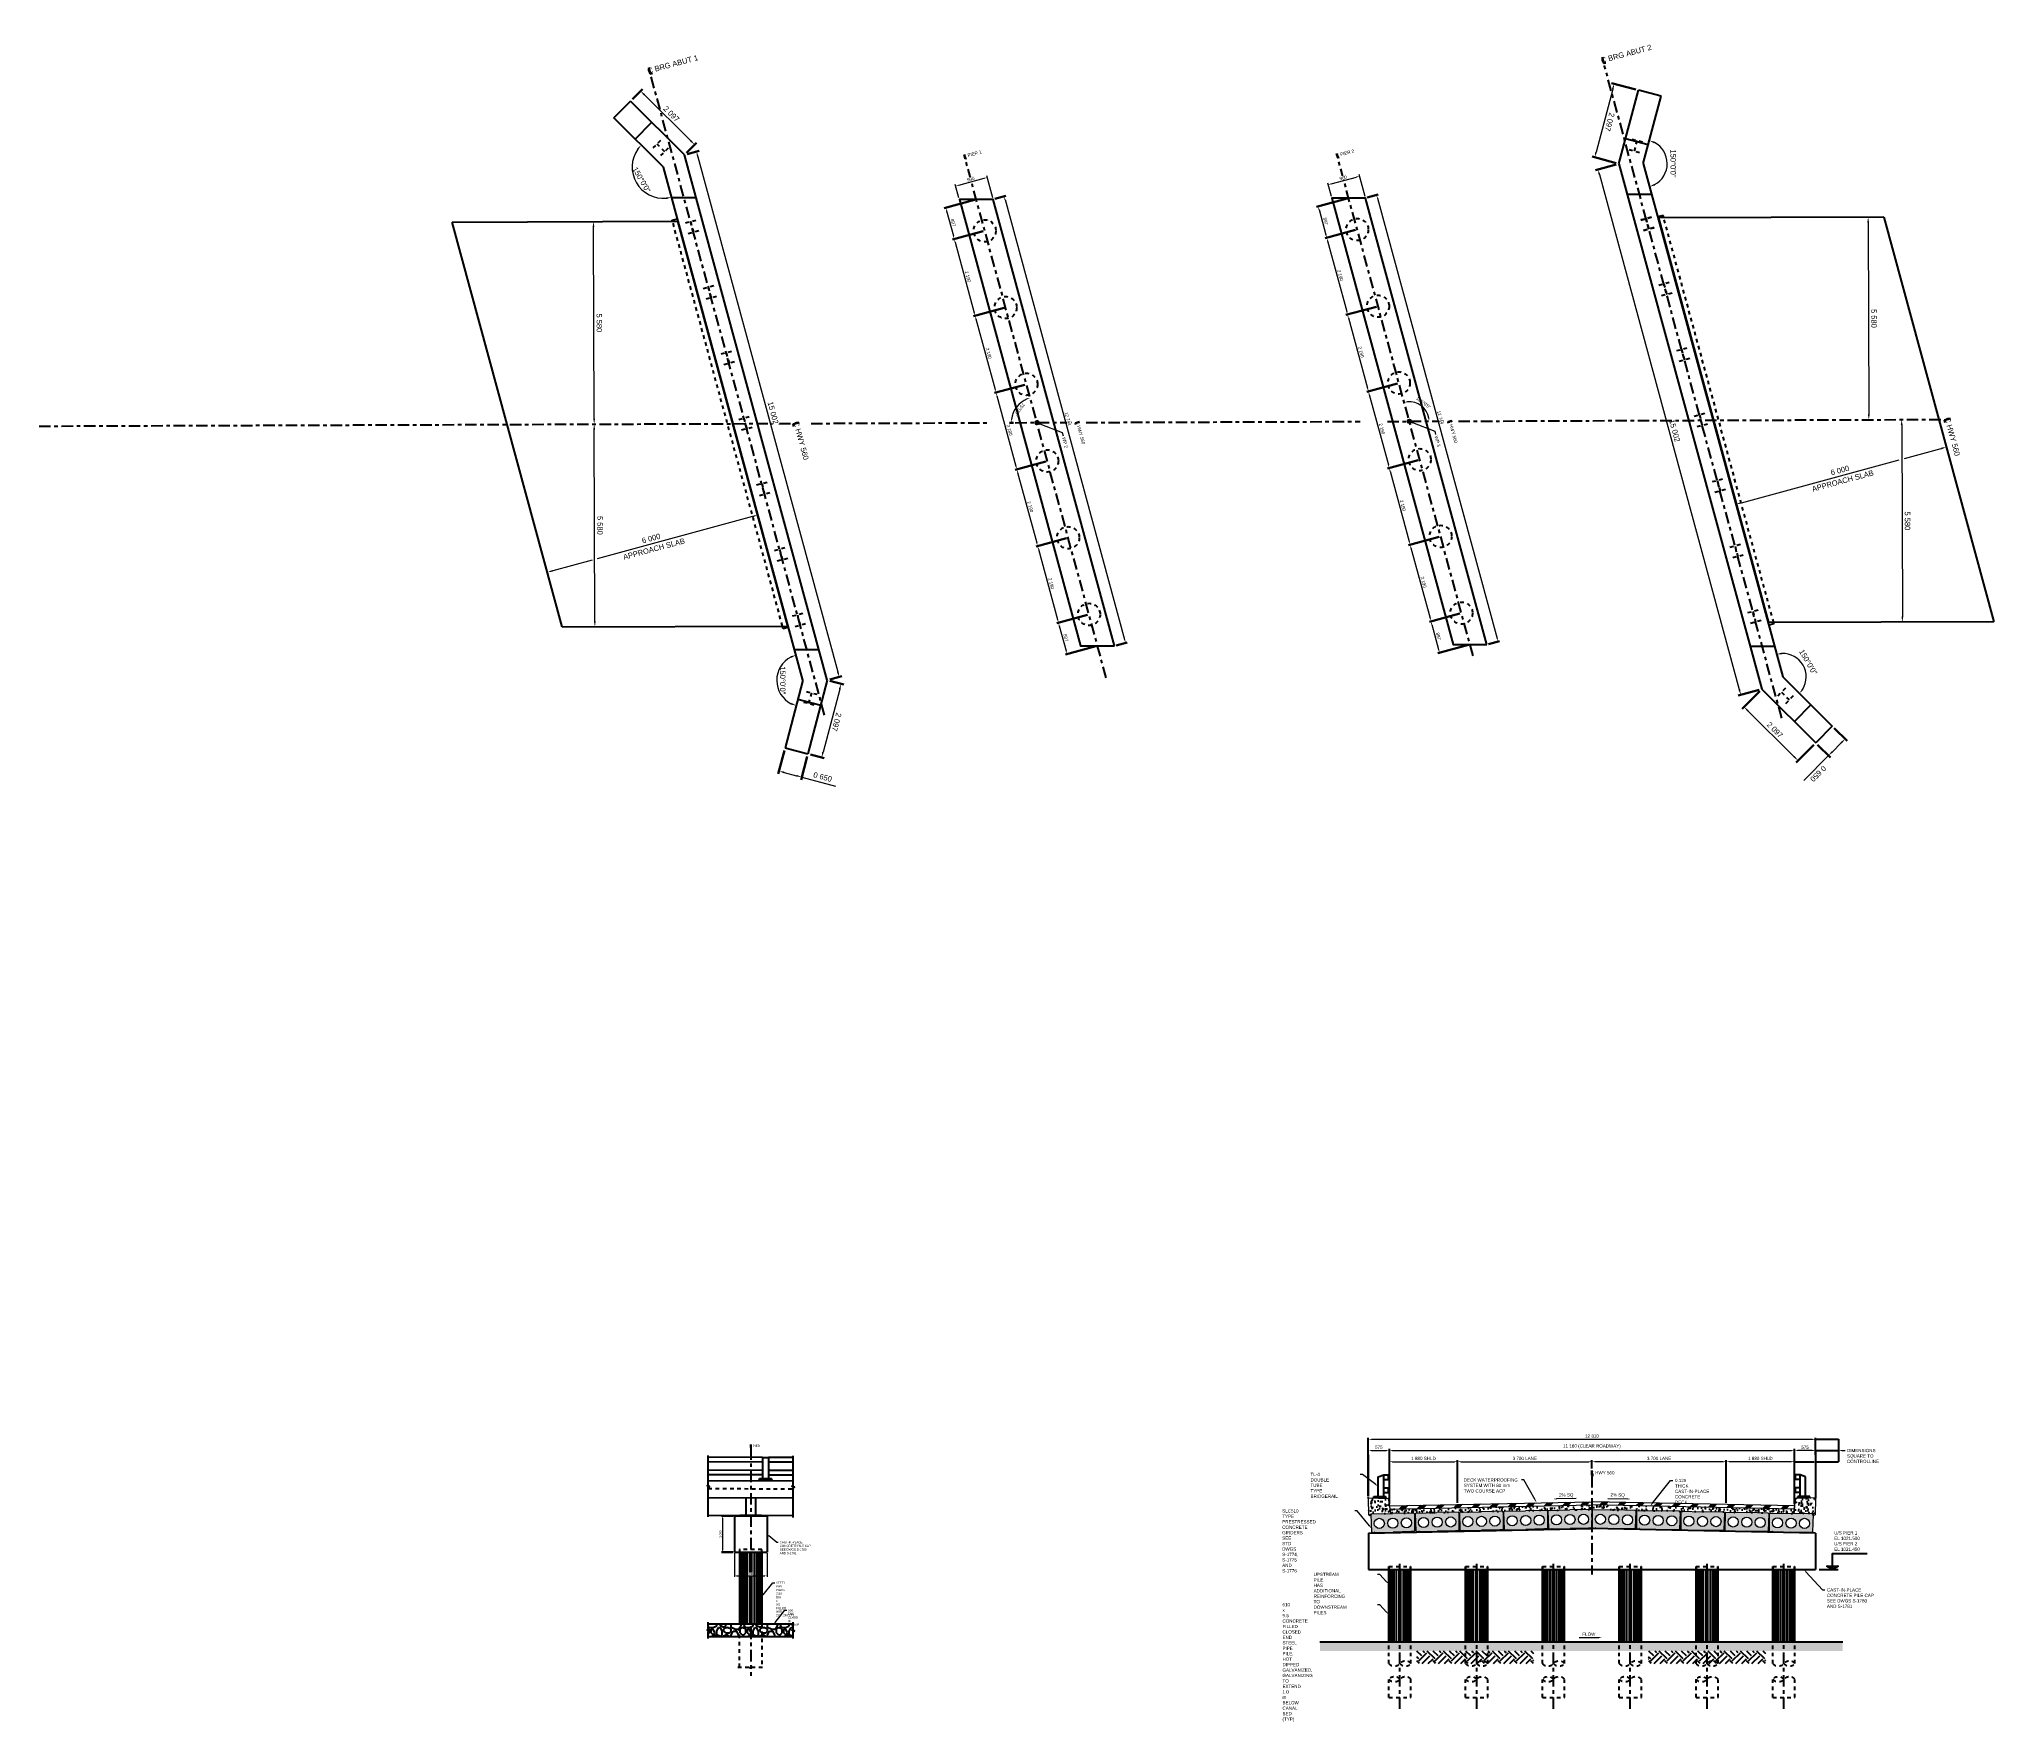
# Model space of a CAD drawing. Header units: metres. Extents: x 16681.2 to 16735.1, y 5649233.7 to 5649280.
import ezdxf
from ezdxf import colors
from ezdxf.entities.mleader import LeaderData, LeaderLine
from ezdxf.math import Vec2, Vec3

# ---------------------------------------------------------------- set-up
doc = ezdxf.new("R2010")
doc.units = ezdxf.units.M
doc.linetypes.add('CENTERX2', pattern=[101.6, 63.5, -12.7, 12.7, -12.7])
doc.linetypes.add('HIDDEN2', pattern=[4.7625, 3.175, -1.5875])
for name, color, linetype in [('S-BR-ABUT', 3, 'Continuous'), ('S-BR-ABUTMENT-HDD-THIN', 67, 'HIDDEN2'), ('S-BR-ANNO', 2, 'Continuous'), ('S-BR-BRG PAD', 1, 'Continuous'), ('S-BR-BRIDGERAIL', 50, 'Continuous'), ('S-BR-CEN', 1, 'CENTERX2'), ('S-BR-DECK', 2, 'Continuous'), ('S-BR-DIM', 1, 'Continuous'), ('S-BR-EX-GROUND', 8, 'Continuous'), ('S-BR-HATCH', 252, 'Continuous'), ('S-BR-PIER', 3, 'Continuous'), ('S-BR-PILE-HDD', 21, 'HIDDEN2'), ('S-BR-PILE-PIPE', 63, 'Continuous'), ('S-BR-POST', 50, 'Continuous'), ('S-BR-RIP-RAP', 252, 'Continuous'), ('S-BR-SLOPE', 51, 'Continuous'), ('S-BR-TEXT', 2, 'Continuous')]:
    doc.layers.add(name, color=color, linetype=linetype)
doc.layers.add('S-BR-ELEVATIONS-NPLOT', color=8, linetype='Continuous', plot=False)
doc.layers.add('S-BR-NPLOT', color=250, linetype='Continuous', plot=False)
doc.layers.add('S-TB-TXT-WT2', color=2, linetype='Continuous', lineweight=30)
doc.styles.add('AT_Font_Prop_3.0', font='font99.shx', dxfattribs={"height": 3})
doc.dimstyles.new('AT Dim Standard (Millimeters)', dxfattribs={"dimtxt": 3, "dimasz": 3, "dimexe": 1.5, "dimexo": 1.5, "dimgap": 1, "dimtad": 1, "dimdec": 0, "dimlfac": 1000, "dimzin": 0, "dimdsep": 46, "dimtxsty": 'AT_Font_Prop_3.0', "dimcen": -1.5, "dimclrd": 1, "dimclre": 1, "dimclrt": 256, "dimaunit": 1, "dimadec": 3, "dimazin": 0, "dimtfac": 1, "dimtdec": 0, "dimtmove": 0, "dimatfit": 3, "dimfxl": 1, "dimtfill": 1, "dimtolj": 1, "dimtzin": 0, "dimlwd": 15, "dimlwe": 15, "dimarcsym": 0})
doc.dimstyles.new('AT_Prop_3.0 (Millimeters)', dxfattribs={"dimtxt": 3, "dimasz": 3, "dimexe": 1.5, "dimexo": 1.5, "dimgap": 1.5, "dimtad": 1, "dimdec": 3, "dimzin": 0, "dimdsep": 32, "dimtxsty": 'AT_Font_Prop_3.0', "dimcen": 1.5, "dimclrd": 1, "dimclre": 1, "dimclrt": 256, "dimaunit": 1, "dimadec": 4, "dimazin": 0, "dimtfac": 1, "dimtdec": 3, "dimtmove": 0, "dimatfit": 2, "dimfxl": 1, "dimtolj": 1, "dimtzin": 0, "dimlwd": 20, "dimlwe": -1, "dimarcsym": 0})
pattern_1 = [(50.19847, (16397.54366, 5649652.92977), (0.27335818, -0.02296186), [0.028575, -0.314325]), (355.19847, (16397.54366, 5649652.92977), (-0.05385754, 0.28640042), [0.02286, -0.25146088]), (100.649917, (16397.56644, 5649652.92785), (0.21950064, 0.26343856), [0.02428501, -0.26713537]), (46.38267, (16397.5434, 5649653.00597), (0.40683457, -0.0616546), [0.0428625, -0.4714875]), (96.83403, (16397.5773, 5649653.00083), (0.35481844, 0.3723705), [0.03642753, -0.4007034]), (351.38262, (16397.5434, 5649653.00597), (0.35481844, 0.3723705), [0.03428995, -0.3771896]), (21.19847, (16397.58156, 5649652.98705), (0.22795159, -0.15260909), [0.028575, -0.314325]), (326.19847, (16397.58156, 5649652.98705), (0.09174545, 0.27660141), [0.02286, -0.25146]), (71.64992, (16397.60055, 5649652.97433), (0.31969704, 0.12399232), [0.02428501, -0.2671349]), (37.698472, (16397.54366, 5649652.92977), (0.00419353, 0.126847846), [0, -0.248412, 0, -0.25527, 0, -0.2524125]), (7.698472, (16397.54366, 5649652.92977), (0.099708356, 0.150617154), [0, -0.145542, 0, -0.242697, 0, -0.0962025]), (327.698472, (16397.45869, 5649652.92947), (0.203414439, -0.007888538), [0, -0.09525, 0, -0.29718, 0, -0.394335]), (317.698472, (16397.4206, 5649652.92934), (0.222060323, 0.038909184), [0, -0.123825, 0, -0.197358, 0, -0.280035])]

msp = doc.modelspace()

# ---------------------------------------------------------------- texts
at = {"layer": 'S-BR-DIM', "color": 2, "char_height": 0.09, "rotation": 0, "style": 'AT_Font_Prop_3.0'}
for s, insert, width, attachment_point in [('\\pxql;C HWY 560', (16724.9987, 5649240.525), 2.059406, 5), ('\\A1;\\pxql;U/S PIER 1\\PEL 1021.500\\PU/S PIER 2\\PEL 1021.450', (16730.6779, 5649238.3733), 0.946077, 7)]:
    msp.add_mtext(s, dxfattribs=dict(at, insert=insert, width=width, attachment_point=attachment_point))

# ---------------------------------------------------------------- blocks, each defined once
blk = doc.blocks.new('*D16')
at = {"layer": 'Defpoints', "color": 0, "transparency": 16777216}
for p in [(16700.381, 5649239.337), (16700.058, 5649238.337), (16700.381, 5649238.337)]:
    blk.add_point(p, dxfattribs=at)
at = {"layer": 'S-TB-TXT-WT2', "color": 1, "transparency": 16777216}
for p, q in [((16700.351, 5649239.337), (16700.028, 5649239.337)), ((16700.351, 5649238.337), (16700.028, 5649238.337))]:
    blk.add_line(p, q, dxfattribs=at)
at = {"layer": 'S-TB-TXT-WT2', "color": 1, "lineweight": 20, "transparency": 16777216}
blk.add_line((16700.058, 5649239.277), (16700.058, 5649238.397), dxfattribs=at)
at = {"layer": 'S-TB-TXT-WT2', "color": 1, "transparency": 16777216}
for points in [[(16700.048, 5649239.277), (16700.068, 5649239.277), (16700.058, 5649239.337)], [(16700.048, 5649238.397), (16700.068, 5649238.397), (16700.058, 5649238.337)]]:
    blk.add_solid(points, dxfattribs=at)
at = {"layer": 'S-TB-TXT-WT2', "transparency": 16777216, "insert": (16699.998, 5649238.837), "char_height": 0.06, "attachment_point": 5, "rotation": 90, "style": 'AT_Font_Prop_3.0'}
blk.add_mtext('\\A1;1 000', dxfattribs=at)
blk = doc.blocks.new('ELEV POST')
at = {"layer": 'S-BR-DIM'}
blk.add_line((0, 0), (0, 0), dxfattribs=at)
at = {"layer": 'S-BR-POST'}
for p, q in [((-0.083, 0.643), (0.082, 0.642)), ((-0.083, 0.643), (-0.083, 0.058)), ((0.082, 0.642), (0.082, 0.058)), ((-0.165, 0.033), (-0.19, 0)), ((-0.165, 0.033), (-0.19, 0)), ((-0.165, 0.058), (0.165, 0.058)), ((-0.165, 0.033), (-0.165, 0.058)), ((-0.165, 0.058), (0.165, 0.058)), ((-0.165, 0.033), (-0.165, 0.058)), ((-0.165, 0.033), (0.165, 0.033)), ((-0.165, 0.033), (0.165, 0.033)), ((0.165, 0.033), (0.165, 0.058)), ((0.165, 0.033), (0.165, 0.058)), ((0.165, 0.033), (0.19, 0)), ((0.165, 0.033), (0.19, 0))]:
    blk.add_line(p, q, dxfattribs=at)
blk = doc.blocks.new('*U10')
at = {"layer": 'S-BR-DIM', "rotation": 180.2865830966329}
blk.add_blockref('ELEV POST', (0.325, 0), dxfattribs=at)
blk = doc.blocks.new('*U11')
at = {"layer": 'S-BR-BRIDGERAIL', "color": 0, "linetype": 'ByBlock', "lineweight": -2, "transparency": 16777216, "rotation": 179.9118905369981}
blk.add_blockref('*U10', (16728.169, 5649026.962), dxfattribs=at)
blk = doc.blocks.new('*D64')
at = {"layer": 'Defpoints', "color": 0, "transparency": 16777216}
for p in [(16730.165, 5649241.447), (16730.165, 5649240.971), (16717.843, 5649239.835)]:
    blk.add_point(p, dxfattribs=at)
at = {"layer": 'S-BR-DIM', "color": 1, "transparency": 16777216}
for p, q in [((16717.843, 5649239.88), (16717.843, 5649241.492)), ((16730.165, 5649241.016), (16730.165, 5649241.492))]:
    blk.add_line(p, q, dxfattribs=at)
at = {"layer": 'S-BR-DIM', "color": 1, "lineweight": 20, "transparency": 16777216}
blk.add_line((16717.933, 5649241.447), (16730.075, 5649241.447), dxfattribs=at)
at = {"layer": 'S-BR-DIM', "color": 1, "transparency": 16777216}
for points in [[(16717.933, 5649241.462), (16717.933, 5649241.432), (16717.843, 5649241.447)], [(16730.075, 5649241.462), (16730.075, 5649241.432), (16730.165, 5649241.447)]]:
    blk.add_solid(points, dxfattribs=at)
at = {"layer": 'S-BR-DIM', "color": 2, "transparency": 16777216, "insert": (16724.004, 5649241.537), "char_height": 0.09, "attachment_point": 5, "style": 'AT_Font_Prop_3.0'}
blk.add_mtext('\\A1;12 310', dxfattribs=at)
blk = doc.blocks.new('*D63')
at = {"layer": 'Defpoints', "color": 0, "transparency": 16777216}
for p in [(16729.584, 5649241.139), (16718.424, 5649239.657), (16729.584, 5649239.657)]:
    blk.add_point(p, dxfattribs=at)
at = {"layer": 'S-BR-DIM', "color": 1, "transparency": 16777216}
for p, q in [((16718.424, 5649239.702), (16718.424, 5649241.184)), ((16729.584, 5649239.702), (16729.584, 5649241.184))]:
    blk.add_line(p, q, dxfattribs=at)
at = {"layer": 'S-BR-DIM', "color": 1, "lineweight": 20, "transparency": 16777216}
blk.add_line((16718.514, 5649241.139), (16729.494, 5649241.139), dxfattribs=at)
at = {"layer": 'S-BR-DIM', "color": 1, "transparency": 16777216}
for points in [[(16718.514, 5649241.154), (16718.514, 5649241.124), (16718.424, 5649241.139)], [(16729.494, 5649241.154), (16729.494, 5649241.124), (16729.584, 5649241.139)]]:
    blk.add_solid(points, dxfattribs=at)
at = {"layer": 'S-BR-DIM', "color": 2, "transparency": 16777216, "insert": (16724.004, 5649241.252), "char_height": 0.09, "attachment_point": 5, "style": 'AT_Font_Prop_3.0'}
blk.add_mtext('\\A1;11 160 (CLEAR ROADWAY)', dxfattribs=at)
blk = doc.blocks.new('*D62')
at = {"layer": 'Defpoints', "color": 0, "transparency": 16777216}
for p in [(16718.424, 5649241.139), (16717.843, 5649239.835), (16718.424, 5649239.657)]:
    blk.add_point(p, dxfattribs=at)
at = {"layer": 'S-BR-DIM', "color": 1, "transparency": 16777216}
for p, q in [((16717.843, 5649239.88), (16717.843, 5649241.184)), ((16718.424, 5649239.702), (16718.424, 5649241.184))]:
    blk.add_line(p, q, dxfattribs=at)
at = {"layer": 'S-BR-DIM', "color": 1, "lineweight": 20, "transparency": 16777216}
blk.add_line((16717.933, 5649241.139), (16718.334, 5649241.139), dxfattribs=at)
at = {"layer": 'S-BR-DIM', "color": 1, "transparency": 16777216}
for points in [[(16717.933, 5649241.154), (16717.933, 5649241.124), (16717.843, 5649241.139)], [(16718.334, 5649241.154), (16718.334, 5649241.124), (16718.424, 5649241.139)]]:
    blk.add_solid(points, dxfattribs=at)
at = {"layer": 'S-BR-DIM', "color": 2, "transparency": 16777216, "insert": (16718.133, 5649241.229), "char_height": 0.09, "attachment_point": 5, "style": 'AT_Font_Prop_3.0'}
blk.add_mtext('\\A1;575', dxfattribs=at)
blk = doc.blocks.new('*D61')
at = {"layer": 'Defpoints', "color": 0, "transparency": 16777216}
for p in [(16724.004, 5649240.83), (16724.004, 5649240.597), (16720.304, 5649239.654)]:
    blk.add_point(p, dxfattribs=at)
at = {"layer": 'S-BR-DIM', "color": 1, "transparency": 16777216}
for p, q in [((16720.304, 5649239.699), (16720.304, 5649240.875)), ((16724.004, 5649240.642), (16724.004, 5649240.875))]:
    blk.add_line(p, q, dxfattribs=at)
at = {"layer": 'S-BR-DIM', "color": 1, "lineweight": 20, "transparency": 16777216}
blk.add_line((16720.394, 5649240.83), (16723.914, 5649240.83), dxfattribs=at)
at = {"layer": 'S-BR-DIM', "color": 1, "transparency": 16777216}
for points in [[(16720.394, 5649240.845), (16720.394, 5649240.815), (16720.304, 5649240.83)], [(16723.914, 5649240.845), (16723.914, 5649240.815), (16724.004, 5649240.83)]]:
    blk.add_solid(points, dxfattribs=at)
at = {"layer": 'S-BR-DIM', "color": 2, "transparency": 16777216, "insert": (16722.154, 5649240.92), "char_height": 0.09, "attachment_point": 5, "style": 'AT_Font_Prop_3.0'}
blk.add_mtext('\\A1;3 700 LANE', dxfattribs=at)
blk = doc.blocks.new('*D60')
at = {"layer": 'Defpoints', "color": 0, "transparency": 16777216}
for p in [(16729.584, 5649241.139), (16730.165, 5649240.971), (16729.584, 5649239.657)]:
    blk.add_point(p, dxfattribs=at)
at = {"layer": 'S-BR-DIM', "color": 1, "transparency": 16777216}
for p, q in [((16729.584, 5649239.702), (16729.584, 5649241.184)), ((16730.165, 5649241.016), (16730.165, 5649241.184))]:
    blk.add_line(p, q, dxfattribs=at)
at = {"layer": 'S-BR-DIM', "color": 1, "lineweight": 20, "transparency": 16777216}
blk.add_line((16730.075, 5649241.139), (16729.674, 5649241.139), dxfattribs=at)
at = {"layer": 'S-BR-DIM', "color": 1, "transparency": 16777216}
for points in [[(16729.674, 5649241.154), (16729.674, 5649241.124), (16729.584, 5649241.139)], [(16730.075, 5649241.154), (16730.075, 5649241.124), (16730.165, 5649241.139)]]:
    blk.add_solid(points, dxfattribs=at)
at = {"layer": 'S-BR-DIM', "color": 2, "transparency": 16777216, "insert": (16729.874, 5649241.229), "char_height": 0.09, "attachment_point": 5, "rotation": 0, "style": 'AT_Font_Prop_3.0'}
blk.add_mtext('\\A1;575', dxfattribs=at)
blk = doc.blocks.new('*D59')
at = {"layer": 'Defpoints', "color": 0, "transparency": 16777216}
for p in [(16720.304, 5649240.83), (16718.424, 5649239.617), (16720.304, 5649239.654)]:
    blk.add_point(p, dxfattribs=at)
at = {"layer": 'S-BR-DIM', "color": 1, "transparency": 16777216}
for p, q in [((16718.424, 5649239.662), (16718.424, 5649240.875)), ((16720.304, 5649239.699), (16720.304, 5649240.875))]:
    blk.add_line(p, q, dxfattribs=at)
at = {"layer": 'S-BR-DIM', "color": 1, "lineweight": 20, "transparency": 16777216}
blk.add_line((16718.514, 5649240.83), (16720.214, 5649240.83), dxfattribs=at)
at = {"layer": 'S-BR-DIM', "color": 1, "transparency": 16777216}
for points in [[(16718.514, 5649240.845), (16718.514, 5649240.815), (16718.424, 5649240.83)], [(16720.214, 5649240.845), (16720.214, 5649240.815), (16720.304, 5649240.83)]]:
    blk.add_solid(points, dxfattribs=at)
at = {"layer": 'S-BR-DIM', "color": 2, "transparency": 16777216, "insert": (16719.364, 5649240.92), "char_height": 0.09, "attachment_point": 5, "style": 'AT_Font_Prop_3.0'}
blk.add_mtext('\\A1;1 880 SHLD', dxfattribs=at)
blk = doc.blocks.new('*U12')
at = {"layer": 'S-BR-ANNO', "lineweight": 5}
for p, q in [((-0.117, -0.047), (-0.026, 0.044)), ((0.026, -0.044), (0.117, 0.047))]:
    blk.add_line(p, q, dxfattribs=at)
blk.add_solid([(-0.026, 0.044), (0.117, 0.047), (-0.117, -0.047), (0.026, -0.044)], dxfattribs=at)
blk = doc.blocks.new('*U13')
at = {"layer": 'S-BR-PIER', "color": 0, "linetype": 'ByBlock', "lineweight": -2, "transparency": 16777216}
for p in [(0, 0), (0.5, 0.01), (1, 0.02), (1.5, 0.03), (2, 0.04), (2.5, 0.05), (2.999, 0.06), (3.499, 0.07), (3.999, 0.08), (4.499, 0.09), (4.999, 0.1)]:
    blk.add_blockref('*U12', p, dxfattribs=at)
blk = doc.blocks.new('*U14')
at = {"layer": 'S-BR-ANNO', "lineweight": 5}
for p, q in [((-0.025, 0.045), (-0.113, -0.043)), ((0.113, 0.043), (0.03, -0.04))]:
    blk.add_line(p, q, dxfattribs=at)
blk.add_solid([(0.025, -0.045), (-0.113, -0.043), (0.113, 0.043), (-0.025, 0.045)], dxfattribs=at)
blk = doc.blocks.new('*U15')
at = {"layer": 'S-BR-PIER', "color": 0, "linetype": 'ByBlock', "lineweight": -2, "transparency": 16777216}
for p in [(0, 0), (0.5, -0.01), (1, -0.02), (1.5, -0.03), (2, -0.04), (2.5, -0.05), (2.999, -0.06), (3.499, -0.07), (3.999, -0.08), (4.499, -0.09), (4.999, -0.1)]:
    blk.add_blockref('*U14', p, dxfattribs=at)
blk = doc.blocks.new('*D58')
at = {"layer": 'Defpoints', "color": 0, "transparency": 16777216}
for p in [(16724.004, 5649240.83), (16724.004, 5649240.597), (16727.704, 5649239.654)]:
    blk.add_point(p, dxfattribs=at)
at = {"layer": 'S-BR-DIM', "color": 1, "transparency": 16777216}
for p, q in [((16724.004, 5649240.642), (16724.004, 5649240.875)), ((16727.704, 5649239.699), (16727.704, 5649240.875))]:
    blk.add_line(p, q, dxfattribs=at)
at = {"layer": 'S-BR-DIM', "color": 1, "lineweight": 20, "transparency": 16777216}
blk.add_line((16727.614, 5649240.83), (16724.094, 5649240.83), dxfattribs=at)
at = {"layer": 'S-BR-DIM', "color": 1, "transparency": 16777216}
for points in [[(16724.094, 5649240.845), (16724.094, 5649240.815), (16724.004, 5649240.83)], [(16727.614, 5649240.845), (16727.614, 5649240.815), (16727.704, 5649240.83)]]:
    blk.add_solid(points, dxfattribs=at)
at = {"layer": 'S-BR-DIM', "color": 2, "transparency": 16777216, "insert": (16725.854, 5649240.92), "char_height": 0.09, "attachment_point": 5, "rotation": 0, "style": 'AT_Font_Prop_3.0'}
blk.add_mtext('\\A1;3 700 LANE', dxfattribs=at)
blk = doc.blocks.new('*D57')
at = {"layer": 'Defpoints', "color": 0, "transparency": 16777216}
for p in [(16727.704, 5649240.83), (16727.704, 5649239.654), (16729.584, 5649239.617)]:
    blk.add_point(p, dxfattribs=at)
at = {"layer": 'S-BR-DIM', "color": 1, "transparency": 16777216}
for p, q in [((16727.704, 5649239.699), (16727.704, 5649240.875)), ((16729.584, 5649239.662), (16729.584, 5649240.875))]:
    blk.add_line(p, q, dxfattribs=at)
at = {"layer": 'S-BR-DIM', "color": 1, "lineweight": 20, "transparency": 16777216}
blk.add_line((16729.494, 5649240.83), (16727.794, 5649240.83), dxfattribs=at)
at = {"layer": 'S-BR-DIM', "color": 1, "transparency": 16777216}
for points in [[(16727.794, 5649240.845), (16727.794, 5649240.815), (16727.704, 5649240.83)], [(16729.494, 5649240.845), (16729.494, 5649240.815), (16729.584, 5649240.83)]]:
    blk.add_solid(points, dxfattribs=at)
at = {"layer": 'S-BR-DIM', "color": 2, "transparency": 16777216, "insert": (16728.644, 5649240.92), "char_height": 0.09, "attachment_point": 5, "rotation": 0, "style": 'AT_Font_Prop_3.0'}
blk.add_mtext('\\A1;1 880 SHLD', dxfattribs=at)
blk = doc.blocks.new('HP')
at = {"layer": 'S-BR-PILE-HDD', "ltscale": 0.025}
for p, q in [((-0.153, 0.149), (0.153, 0.149)), ((0, -0.15), (0, 0.149)), ((-0.153, -0.15), (0.153, -0.15))]:
    blk.add_line(p, q, dxfattribs=at)
blk = doc.blocks.new('*D29')
at = {"layer": 'Defpoints', "color": 0, "transparency": 16777216}
for p in [(16730.626, 5649261.096), (16730.168, 5649260.635), (16730.521, 5649260.284)]:
    blk.add_point(p, dxfattribs=at)
at = {"layer": 'S-TB-TXT-WT2', "color": 1, "transparency": 16777216}
for p, q in [((16730.679, 5649261.043), (16731.033, 5649260.692)), ((16730.221, 5649260.582), (16730.575, 5649260.231))]:
    blk.add_line(p, q, dxfattribs=at)
at = {"layer": 'S-TB-TXT-WT2', "color": 1, "lineweight": 20, "transparency": 16777216}
for p, q in [((16730.521, 5649260.284), (16729.842, 5649259.599)), ((16730.874, 5649260.638), (16730.627, 5649260.39))]:
    blk.add_line(p, q, dxfattribs=at)
at = {"layer": 'S-TB-TXT-WT2', "color": 1, "transparency": 16777216}
for points in [[(16730.645, 5649260.372), (16730.609, 5649260.408), (16730.521, 5649260.284)], [(16730.892, 5649260.621), (16730.856, 5649260.656), (16730.979, 5649260.745)]]:
    blk.add_solid(points, dxfattribs=at)
at = {"layer": 'S-TB-TXT-WT2', "transparency": 16777216, "insert": (16730.235, 5649259.783), "char_height": 0.15, "attachment_point": 5, "rotation": 225.1985, "style": 'AT_Font_Prop_3.0'}
blk.add_mtext('\\A1;0 650', dxfattribs=at)
blk = doc.blocks.new('*D30')
at = {"layer": 'Defpoints', "color": 0, "transparency": 16777216}
for p in [(16701.777, 5649260.498), (16702.406, 5649260.332), (16702.236, 5649259.691)]:
    blk.add_point(p, dxfattribs=at)
at = {"layer": 'S-TB-TXT-WT2', "color": 1, "transparency": 16777216}
for p, q in [((16701.758, 5649260.426), (16701.589, 5649259.785)), ((16702.387, 5649260.26), (16702.217, 5649259.619))]:
    blk.add_line(p, q, dxfattribs=at)
at = {"layer": 'S-TB-TXT-WT2', "color": 1, "lineweight": 20, "transparency": 16777216}
for p, q in [((16701.753, 5649259.819), (16702.091, 5649259.73)), ((16702.236, 5649259.691), (16703.169, 5649259.445))]:
    blk.add_line(p, q, dxfattribs=at)
at = {"layer": 'S-TB-TXT-WT2', "color": 1, "transparency": 16777216}
for points in [[(16701.759, 5649259.843), (16701.747, 5649259.795), (16701.608, 5649259.857)], [(16702.098, 5649259.754), (16702.085, 5649259.705), (16702.236, 5649259.691)]]:
    blk.add_solid(points, dxfattribs=at)
at = {"layer": 'S-TB-TXT-WT2', "transparency": 16777216, "insert": (16702.813, 5649259.694), "char_height": 0.15, "attachment_point": 5, "rotation": 345.1985, "style": 'AT_Font_Prop_3.0'}
blk.add_mtext('\\A1;0 650', dxfattribs=at)
blk = doc.blocks.new('*D31')
at = {"layer": 'Defpoints', "color": 0, "transparency": 16777216}
for p in [(16728.68, 5649262.112), (16730.168, 5649260.635), (16729.682, 5649260.146)]:
    blk.add_point(p, dxfattribs=at)
at = {"layer": 'S-TB-TXT-WT2', "color": 1, "transparency": 16777216}
for p, q in [((16728.627, 5649262.059), (16728.141, 5649261.57)), ((16730.115, 5649260.582), (16729.629, 5649260.092))]:
    blk.add_line(p, q, dxfattribs=at)
at = {"layer": 'S-TB-TXT-WT2', "color": 1, "lineweight": 20, "transparency": 16777216}
blk.add_line((16728.3, 5649261.518), (16729.576, 5649260.251), dxfattribs=at)
at = {"layer": 'S-TB-TXT-WT2', "color": 1, "transparency": 16777216}
for points in [[(16728.318, 5649261.535), (16728.283, 5649261.5), (16728.194, 5649261.623)], [(16729.593, 5649260.269), (16729.558, 5649260.234), (16729.682, 5649260.146)]]:
    blk.add_solid(points, dxfattribs=at)
at = {"layer": 'S-TB-TXT-WT2', "transparency": 16777216, "insert": (16729.044, 5649260.991), "char_height": 0.15, "attachment_point": 5, "rotation": 315.1985, "style": 'AT_Font_Prop_3.0'}
blk.add_mtext('\\A1;2 097', dxfattribs=at)
blk = doc.blocks.new('*D32')
at = {"layer": 'Defpoints', "color": 0, "transparency": 16777216}
for p in [(16702.942, 5649262.36), (16702.406, 5649260.332), (16702.784, 5649260.232)]:
    blk.add_point(p, dxfattribs=at)
at = {"layer": 'S-TB-TXT-WT2', "color": 1, "lineweight": 20, "transparency": 16777216}
blk.add_line((16703.282, 5649262.115), (16702.823, 5649260.377), dxfattribs=at)
at = {"layer": 'S-TB-TXT-WT2', "color": 1, "transparency": 16777216}
for p, q in [((16703.014, 5649262.341), (16703.393, 5649262.241)), ((16702.478, 5649260.313), (16702.857, 5649260.213))]:
    blk.add_line(p, q, dxfattribs=at)
for points in [[(16703.306, 5649262.108), (16703.258, 5649262.121), (16703.32, 5649262.26)], [(16702.847, 5649260.371), (16702.799, 5649260.384), (16702.784, 5649260.232)]]:
    blk.add_solid(points, dxfattribs=at)
at = {"layer": 'S-TB-TXT-WT2', "transparency": 16777216, "insert": (16703.197, 5649261.208), "char_height": 0.15, "attachment_point": 5, "rotation": 255.1985, "style": 'AT_Font_Prop_3.0'}
blk.add_mtext('\\A1;2 097', dxfattribs=at)
blk = doc.blocks.new('*D33')
at = {"layer": 'Defpoints', "color": 0, "transparency": 16777216}
for p in [(16697.797, 5649278.592), (16697.521, 5649278.314), (16699.009, 5649276.837)]:
    blk.add_point(p, dxfattribs=at)
at = {"layer": 'S-TB-TXT-WT2', "color": 1, "transparency": 16777216}
for p, q in [((16697.574, 5649278.368), (16697.85, 5649278.646)), ((16699.062, 5649276.89), (16699.338, 5649277.168))]:
    blk.add_line(p, q, dxfattribs=at)
at = {"layer": 'S-TB-TXT-WT2', "color": 1, "lineweight": 20, "transparency": 16777216}
blk.add_line((16699.178, 5649277.22), (16697.903, 5649278.487), dxfattribs=at)
at = {"layer": 'S-TB-TXT-WT2', "color": 1, "transparency": 16777216}
for points in [[(16697.921, 5649278.504), (16697.885, 5649278.469), (16697.797, 5649278.592)], [(16699.196, 5649277.238), (16699.161, 5649277.203), (16699.285, 5649277.115)]]:
    blk.add_solid(points, dxfattribs=at)
at = {"layer": 'S-TB-TXT-WT2', "transparency": 16777216, "insert": (16698.646, 5649277.96), "char_height": 0.15, "attachment_point": 5, "rotation": 315.1985, "style": 'AT_Font_Prop_3.0'}
blk.add_mtext('\\A1;2 097', dxfattribs=at)
blk = doc.blocks.new('*D34')
at = {"layer": 'Defpoints', "color": 0, "transparency": 16777216}
for p in [(16725.283, 5649278.617), (16724.08, 5649276.766), (16724.747, 5649276.589)]:
    blk.add_point(p, dxfattribs=at)
at = {"layer": 'S-TB-TXT-WT2', "color": 1, "lineweight": 20, "transparency": 16777216}
blk.add_line((16724.578, 5649278.648), (16724.119, 5649276.911), dxfattribs=at)
at = {"layer": 'S-TB-TXT-WT2', "color": 1, "transparency": 16777216}
for p, q in [((16725.21, 5649278.636), (16724.544, 5649278.812)), ((16724.674, 5649276.609), (16724.008, 5649276.785))]:
    blk.add_line(p, q, dxfattribs=at)
for points in [[(16724.602, 5649278.642), (16724.554, 5649278.654), (16724.616, 5649278.793)], [(16724.143, 5649276.904), (16724.095, 5649276.917), (16724.08, 5649276.766)]]:
    blk.add_solid(points, dxfattribs=at)
at = {"layer": 'S-TB-TXT-WT2', "transparency": 16777216, "insert": (16724.493, 5649277.741), "char_height": 0.15, "attachment_point": 5, "rotation": 255.1985, "style": 'AT_Font_Prop_3.0'}
blk.add_mtext('\\A1;2 097', dxfattribs=at)
blk = doc.blocks.new('*D35')
at = {"layer": 'Defpoints', "color": 0, "transparency": 16777216}
for p in [(16701.022, 5649266.908), (16695.232, 5649265.335), (16695.232, 5649265.335)]:
    blk.add_point(p, dxfattribs=at)
at = {"layer": 'S-TB-TXT-WT2', "color": 1, "lineweight": 20, "transparency": 16777216}
for p, q in [((16700.877, 5649266.869), (16696.604, 5649265.708)), ((16696.459, 5649265.669), (16695.377, 5649265.375))]:
    blk.add_line(p, q, dxfattribs=at)
at = {"layer": 'S-TB-TXT-WT2', "color": 1, "transparency": 16777216}
for points in [[(16700.871, 5649266.893), (16700.884, 5649266.845), (16701.022, 5649266.908)], [(16695.37, 5649265.399), (16695.383, 5649265.351), (16695.232, 5649265.335)]]:
    blk.add_solid(points, dxfattribs=at)
at = {"layer": 'S-TB-TXT-WT2', "transparency": 16777216, "char_height": 0.15, "attachment_point": 5, "rotation": 15.1985, "style": 'AT_Font_Prop_3.0'}
for s, insert in [('\\A1;APPROACH SLAB', (16698.166, 5649265.977)), ('\\A1;6 000', (16698.088, 5649266.267))]:
    blk.add_mtext(s, dxfattribs=dict(at, insert=insert))
blk = doc.blocks.new('*D18')
at = {"layer": 'Defpoints', "color": 0, "transparency": 16777216}
for p in [(16733.769, 5649268.783), (16733.769, 5649268.783), (16727.979, 5649267.21)]:
    blk.add_point(p, dxfattribs=at)
at = {"layer": 'S-TB-TXT-WT2', "color": 1, "lineweight": 20, "transparency": 16777216}
for p, q in [((16728.124, 5649267.249), (16732.468, 5649268.429)), ((16732.612, 5649268.469), (16733.624, 5649268.743))]:
    blk.add_line(p, q, dxfattribs=at)
at = {"layer": 'S-TB-TXT-WT2', "color": 1, "transparency": 16777216}
for points in [[(16733.618, 5649268.768), (16733.631, 5649268.719), (16733.769, 5649268.783)], [(16728.117, 5649267.273), (16728.13, 5649267.225), (16727.979, 5649267.21)]]:
    blk.add_solid(points, dxfattribs=at)
at = {"layer": 'S-TB-TXT-WT2', "transparency": 16777216, "char_height": 0.15, "attachment_point": 5, "rotation": 15.1985, "style": 'AT_Font_Prop_3.0'}
for s, insert in [('\\A1;APPROACH SLAB', (16730.913, 5649267.852)), ('\\A1;6 000', (16730.835, 5649268.141))]:
    blk.add_mtext(s, dxfattribs=dict(at, insert=insert))
blk = doc.blocks.new('*D19')
at = {"layer": 'Defpoints', "color": 0, "transparency": 16777216}
for p in [(16731.612, 5649275.116), (16731.631, 5649269.536), (16731.631, 5649269.536)]:
    blk.add_point(p, dxfattribs=at)
at = {"layer": 'S-TB-TXT-WT2', "color": 1, "lineweight": 20, "transparency": 16777216}
blk.add_line((16731.613, 5649274.966), (16731.631, 5649269.686), dxfattribs=at)
at = {"layer": 'S-TB-TXT-WT2', "color": 1, "transparency": 16777216}
for points in [[(16731.638, 5649274.966), (16731.588, 5649274.966), (16731.612, 5649275.116)], [(16731.656, 5649269.686), (16731.606, 5649269.686), (16731.631, 5649269.536)]]:
    blk.add_solid(points, dxfattribs=at)
at = {"layer": 'S-TB-TXT-WT2', "transparency": 16777216, "insert": (16731.772, 5649272.327), "char_height": 0.15, "attachment_point": 5, "rotation": 270.1985, "style": 'AT_Font_Prop_3.0'}
blk.add_mtext('\\A1;5 580', dxfattribs=at)
blk = doc.blocks.new('*D20')
at = {"layer": 'Defpoints', "color": 0, "transparency": 16777216}
for p in [(16732.536, 5649269.539), (16732.556, 5649263.959), (16732.556, 5649263.959)]:
    blk.add_point(p, dxfattribs=at)
at = {"layer": 'S-TB-TXT-WT2', "color": 1, "lineweight": 20, "transparency": 16777216}
blk.add_line((16732.537, 5649269.389), (16732.555, 5649264.109), dxfattribs=at)
at = {"layer": 'S-TB-TXT-WT2', "color": 1, "transparency": 16777216}
for points in [[(16732.562, 5649269.389), (16732.512, 5649269.389), (16732.536, 5649269.539)], [(16732.58, 5649264.109), (16732.53, 5649264.109), (16732.556, 5649263.959)]]:
    blk.add_solid(points, dxfattribs=at)
at = {"layer": 'S-TB-TXT-WT2', "transparency": 16777216, "insert": (16732.696, 5649266.75), "char_height": 0.15, "attachment_point": 5, "rotation": 270.1985, "style": 'AT_Font_Prop_3.0'}
blk.add_mtext('\\A1;5 580', dxfattribs=at)
blk = doc.blocks.new('*D21')
at = {"layer": 'Defpoints', "color": 0, "transparency": 16777216}
for p in [(16696.519, 5649269.415), (16696.519, 5649269.415), (16696.538, 5649263.835)]:
    blk.add_point(p, dxfattribs=at)
at = {"layer": 'S-TB-TXT-WT2', "color": 1, "lineweight": 20, "transparency": 16777216}
blk.add_line((16696.537, 5649263.985), (16696.519, 5649269.265), dxfattribs=at)
at = {"layer": 'S-TB-TXT-WT2', "color": 1, "transparency": 16777216}
for points in [[(16696.544, 5649269.265), (16696.494, 5649269.265), (16696.519, 5649269.415)], [(16696.562, 5649263.985), (16696.512, 5649263.985), (16696.538, 5649263.835)]]:
    blk.add_solid(points, dxfattribs=at)
at = {"layer": 'S-TB-TXT-WT2', "transparency": 16777216, "insert": (16696.678, 5649266.625), "char_height": 0.15, "attachment_point": 5, "rotation": 270.1985, "style": 'AT_Font_Prop_3.0'}
blk.add_mtext('\\A1;5 580', dxfattribs=at)
blk = doc.blocks.new('*D22')
at = {"layer": 'Defpoints', "color": 0, "transparency": 16777216}
for p in [(16696.499, 5649274.995), (16696.499, 5649274.995), (16696.519, 5649269.415)]:
    blk.add_point(p, dxfattribs=at)
at = {"layer": 'S-TB-TXT-WT2', "color": 1, "lineweight": 20, "transparency": 16777216}
blk.add_line((16696.518, 5649269.565), (16696.5, 5649274.845), dxfattribs=at)
at = {"layer": 'S-TB-TXT-WT2', "color": 1, "transparency": 16777216}
for points in [[(16696.525, 5649274.845), (16696.475, 5649274.844), (16696.499, 5649274.995)], [(16696.543, 5649269.565), (16696.493, 5649269.565), (16696.519, 5649269.415)]]:
    blk.add_solid(points, dxfattribs=at)
at = {"layer": 'S-TB-TXT-WT2', "transparency": 16777216, "insert": (16696.659, 5649272.205), "char_height": 0.15, "attachment_point": 5, "rotation": 270.1985, "style": 'AT_Font_Prop_3.0'}
blk.add_mtext('\\A1;5 580', dxfattribs=at)
blk = doc.blocks.new('*D23')
at = {"layer": 'Defpoints', "color": 0, "transparency": 16777216}
for p in [(16724.747, 5649276.589), (16728.104, 5649261.956), (16728.68, 5649262.112)]:
    blk.add_point(p, dxfattribs=at)
at = {"layer": 'S-TB-TXT-WT2', "color": 1, "transparency": 16777216}
for p, q in [((16724.675, 5649276.57), (16724.098, 5649276.413)), ((16728.607, 5649262.093), (16728.031, 5649261.936))]:
    blk.add_line(p, q, dxfattribs=at)
at = {"layer": 'S-TB-TXT-WT2', "color": 1, "lineweight": 20, "transparency": 16777216}
blk.add_line((16724.21, 5649276.288), (16728.064, 5649262.101), dxfattribs=at)
at = {"layer": 'S-TB-TXT-WT2', "color": 1, "transparency": 16777216}
for points in [[(16724.234, 5649276.295), (16724.186, 5649276.282), (16724.171, 5649276.433)], [(16728.088, 5649262.107), (16728.04, 5649262.094), (16728.104, 5649261.956)]]:
    blk.add_solid(points, dxfattribs=at)
at = {"layer": 'S-TB-TXT-WT2', "transparency": 16777216, "insert": (16726.282, 5649269.234), "char_height": 0.15, "attachment_point": 5, "rotation": 285.1985, "style": 'AT_Font_Prop_3.0'}
blk.add_mtext('\\A1;15 002', dxfattribs=at)
blk = doc.blocks.new('*D24')
at = {"layer": 'Defpoints', "color": 0, "transparency": 16777216}
for p in [(16699.009, 5649276.837), (16703.269, 5649262.449), (16702.942, 5649262.36)]:
    blk.add_point(p, dxfattribs=at)
at = {"layer": 'S-TB-TXT-WT2', "color": 1, "transparency": 16777216}
for p, q in [((16699.081, 5649276.856), (16699.408, 5649276.945)), ((16703.014, 5649262.379), (16703.341, 5649262.468))]:
    blk.add_line(p, q, dxfattribs=at)
at = {"layer": 'S-TB-TXT-WT2', "color": 1, "lineweight": 20, "transparency": 16777216}
blk.add_line((16699.375, 5649276.781), (16703.23, 5649262.593), dxfattribs=at)
at = {"layer": 'S-TB-TXT-WT2', "color": 1, "transparency": 16777216}
for points in [[(16699.399, 5649276.787), (16699.351, 5649276.774), (16699.336, 5649276.926)], [(16703.254, 5649262.6), (16703.205, 5649262.587), (16703.269, 5649262.449)]]:
    blk.add_solid(points, dxfattribs=at)
at = {"layer": 'S-TB-TXT-WT2', "transparency": 16777216, "insert": (16701.447, 5649269.727), "char_height": 0.15, "attachment_point": 5, "rotation": 285.1985, "style": 'AT_Font_Prop_3.0', "bg_fill": 3, "box_fill_scale": 1.1, "bg_fill_color": 256, "bg_fill_true_color": 13158600, "bg_fill_transparency": 0}
blk.add_mtext('\\A1;15 002', dxfattribs=at)
blk = doc.blocks.new('*D25')
at = {"layer": 'Defpoints', "color": 0, "transparency": 16777216}
for p in [(16725.911, 5649278.451), (16725.42, 5649276.592), (16725.42, 5649276.592), (16726.015, 5649276.872), (16729.261, 5649262.451)]:
    blk.add_point(p, dxfattribs=at)
at = {"layer": 'S-TB-TXT-WT2', "color": 1, "lineweight": 20, "transparency": 16777216}
blk.add_arc((16725.42, 5649276.592), 0.658, 298.298, 62.0989, dxfattribs=at)
at = {"layer": 'S-TB-TXT-WT2', "color": 1, "transparency": 16777216}
for points in [[(16725.718, 5649277.15), (16725.737, 5649277.196), (16725.588, 5649277.227)], [(16725.741, 5649275.99), (16725.722, 5649276.036), (16725.592, 5649275.957)]]:
    blk.add_solid(points, dxfattribs=at)
at = {"layer": 'S-TB-TXT-WT2', "transparency": 16777216, "insert": (16726.242, 5649276.595), "char_height": 0.15, "attachment_point": 5, "rotation": 270.1985, "style": 'AT_Font_Prop_3.0'}
blk.add_mtext('\\A1;150°0\'0"', dxfattribs=at)
blk = doc.blocks.new('*D26')
at = {"layer": 'Defpoints', "color": 0, "transparency": 16777216}
for p in [(16725.42, 5649276.592), (16729.261, 5649262.451), (16729.261, 5649262.451), (16729.904, 5649262.509), (16730.626, 5649261.096)]:
    blk.add_point(p, dxfattribs=at)
at = {"layer": 'S-TB-TXT-WT2', "color": 1, "lineweight": 20, "transparency": 16777216}
blk.add_arc((16729.261, 5649262.451), 0.646, 328.5391, 91.8578, dxfattribs=at)
at = {"layer": 'S-TB-TXT-WT2', "color": 1, "transparency": 16777216}
for points in [[(16729.244, 5649263.072), (16729.237, 5649263.121), (16729.092, 5649263.074)], [(16729.832, 5649262.099), (16729.792, 5649262.129), (16729.72, 5649261.996)]]:
    blk.add_solid(points, dxfattribs=at)
at = {"layer": 'S-TB-TXT-WT2', "transparency": 16777216, "insert": (16729.961, 5649262.858), "char_height": 0.15, "attachment_point": 5, "rotation": 300.1985, "style": 'AT_Font_Prop_3.0'}
blk.add_mtext('\\A1;150°0\'0"', dxfattribs=at)
blk = doc.blocks.new('*D27')
at = {"layer": 'Defpoints', "color": 0, "transparency": 16777216}
for p in [(16698.427, 5649276.498), (16701.614, 5649262.66), (16702.269, 5649262.357), (16702.269, 5649262.357), (16701.777, 5649260.498)]:
    blk.add_point(p, dxfattribs=at)
at = {"layer": 'S-TB-TXT-WT2', "color": 1, "lineweight": 20, "transparency": 16777216}
blk.add_arc((16702.269, 5649262.357), 0.721, 117.1457, 243.2512, dxfattribs=at)
at = {"layer": 'S-TB-TXT-WT2', "color": 1, "transparency": 16777216}
for points in [[(16701.931, 5649263.022), (16701.949, 5649262.975), (16702.08, 5649263.053)], [(16701.953, 5649261.737), (16701.935, 5649261.691), (16702.085, 5649261.661)]]:
    blk.add_solid(points, dxfattribs=at)
at = {"layer": 'S-TB-TXT-WT2', "transparency": 16777216, "insert": (16701.712, 5649262.356), "char_height": 0.15, "attachment_point": 5, "rotation": 270.1985, "style": 'AT_Font_Prop_3.0'}
blk.add_mtext('\\A1;150°0\'0"', dxfattribs=at)
blk = doc.blocks.new('*D28')
at = {"layer": 'Defpoints', "color": 0, "transparency": 16777216}
for p in [(16697.063, 5649277.853), (16697.568, 5649276.42), (16698.427, 5649276.498), (16698.427, 5649276.498), (16702.269, 5649262.357)]:
    blk.add_point(p, dxfattribs=at)
at = {"layer": 'S-TB-TXT-WT2', "color": 1, "lineweight": 20, "transparency": 16777216}
blk.add_arc((16698.427, 5649276.498), 0.862, 145.1763, 275.2207, dxfattribs=at)
at = {"layer": 'S-TB-TXT-WT2', "color": 1, "transparency": 16777216}
for points in [[(16697.7, 5649277.007), (16697.738, 5649276.975), (16697.815, 5649277.106)], [(16698.501, 5649275.664), (16698.51, 5649275.615), (16698.653, 5649275.666)]]:
    blk.add_solid(points, dxfattribs=at)
at = {"layer": 'S-TB-TXT-WT2', "transparency": 16777216, "insert": (16697.824, 5649276.147), "char_height": 0.15, "attachment_point": 5, "rotation": 300.1985, "style": 'AT_Font_Prop_3.0'}
blk.add_mtext('\\A1;150°0\'0"', dxfattribs=at)
blk = doc.blocks.new('*D39')
at = {"layer": 'Defpoints', "color": 0, "transparency": 16777216}
for p in [(16717.77, 5649275.643), (16721.111, 5649263.345), (16721.414, 5649263.427)]:
    blk.add_point(p, dxfattribs=at)
at = {"layer": 'S-TB-TXT-WT2', "color": 1, "transparency": 16777216}
for p, q in [((16717.813, 5649275.655), (16718.116, 5649275.737)), ((16721.154, 5649263.357), (16721.457, 5649263.439))]:
    blk.add_line(p, q, dxfattribs=at)
at = {"layer": 'S-TB-TXT-WT2', "color": 1, "lineweight": 20, "transparency": 16777216}
blk.add_line((16718.096, 5649275.639), (16721.39, 5649263.514), dxfattribs=at)
at = {"layer": 'S-TB-TXT-WT2', "color": 1, "transparency": 16777216}
for points in [[(16718.111, 5649275.643), (16718.082, 5649275.635), (16718.073, 5649275.725)], [(16721.404, 5649263.518), (16721.376, 5649263.51), (16721.414, 5649263.427)]]:
    blk.add_solid(points, dxfattribs=at)
at = {"layer": 'S-TB-TXT-WT2', "transparency": 16777216, "insert": (16719.83, 5649269.6), "char_height": 0.09, "attachment_point": 5, "rotation": 285.1985, "style": 'AT_Font_Prop_3.0', "bg_fill": 3, "box_fill_scale": 1.1, "bg_fill_color": 256, "bg_fill_true_color": 13158600, "bg_fill_transparency": 0}
blk.add_mtext('\\A1;12 744', dxfattribs=at)
blk = doc.blocks.new('*D40')
at = {"layer": 'Defpoints', "color": 0, "transparency": 16777216}
for p in [(16717.304, 5649275.642), (16716.698, 5649274.547), (16717.539, 5649274.776)]:
    blk.add_point(p, dxfattribs=at)
at = {"layer": 'S-TB-TXT-WT2', "color": 1, "transparency": 16777216}
for p, q in [((16717.26, 5649275.63), (16716.419, 5649275.401)), ((16717.495, 5649274.764), (16716.654, 5649274.536))]:
    blk.add_line(p, q, dxfattribs=at)
at = {"layer": 'S-TB-TXT-WT2', "color": 1, "lineweight": 20, "transparency": 16777216}
blk.add_line((16716.486, 5649275.326), (16716.674, 5649274.634), dxfattribs=at)
at = {"layer": 'S-TB-TXT-WT2', "color": 1, "transparency": 16777216}
for points in [[(16716.501, 5649275.33), (16716.472, 5649275.322), (16716.463, 5649275.413)], [(16716.689, 5649274.638), (16716.66, 5649274.63), (16716.698, 5649274.547)]]:
    blk.add_solid(points, dxfattribs=at)
at = {"layer": 'S-TB-TXT-WT2', "transparency": 16777216, "insert": (16716.667, 5649275.004), "char_height": 0.09, "attachment_point": 5, "rotation": 285.1985, "style": 'AT_Font_Prop_3.0'}
blk.add_mtext('\\A1;897', dxfattribs=at)
blk = doc.blocks.new('*D41')
at = {"layer": 'Defpoints', "color": 0, "transparency": 16777216}
for p in [(16717.539, 5649274.776), (16718.113, 5649272.662), (16717.272, 5649272.434)]:
    blk.add_point(p, dxfattribs=at)
at = {"layer": 'S-TB-TXT-WT2', "color": 1, "transparency": 16777216}
for p, q in [((16717.495, 5649274.764), (16716.654, 5649274.536)), ((16718.07, 5649272.651), (16717.228, 5649272.422))]:
    blk.add_line(p, q, dxfattribs=at)
at = {"layer": 'S-TB-TXT-WT2', "color": 1, "lineweight": 20, "transparency": 16777216}
blk.add_line((16716.721, 5649274.461), (16717.248, 5649272.521), dxfattribs=at)
at = {"layer": 'S-TB-TXT-WT2', "color": 1, "transparency": 16777216}
for points in [[(16716.736, 5649274.464), (16716.707, 5649274.457), (16716.698, 5649274.547)], [(16717.263, 5649272.525), (16717.234, 5649272.517), (16717.272, 5649272.434)]]:
    blk.add_solid(points, dxfattribs=at)
at = {"layer": 'S-TB-TXT-WT2', "transparency": 16777216, "insert": (16717.072, 5649273.514), "char_height": 0.09, "attachment_point": 5, "rotation": 285.1985, "style": 'AT_Font_Prop_3.0'}
blk.add_mtext('\\A1;2 190', dxfattribs=at)
blk = doc.blocks.new('*D42')
at = {"layer": 'Defpoints', "color": 0, "transparency": 16777216}
for p in [(16718.113, 5649272.662), (16718.687, 5649270.549), (16717.846, 5649270.321)]:
    blk.add_point(p, dxfattribs=at)
at = {"layer": 'S-TB-TXT-WT2', "color": 1, "transparency": 16777216}
for p, q in [((16718.07, 5649272.651), (16717.228, 5649272.422)), ((16718.644, 5649270.537), (16717.803, 5649270.309))]:
    blk.add_line(p, q, dxfattribs=at)
at = {"layer": 'S-TB-TXT-WT2', "color": 1, "lineweight": 20, "transparency": 16777216}
blk.add_line((16717.295, 5649272.347), (16717.822, 5649270.407), dxfattribs=at)
at = {"layer": 'S-TB-TXT-WT2', "color": 1, "transparency": 16777216}
for points in [[(16717.31, 5649272.351), (16717.281, 5649272.343), (16717.272, 5649272.434)], [(16717.837, 5649270.411), (16717.808, 5649270.403), (16717.846, 5649270.321)]]:
    blk.add_solid(points, dxfattribs=at)
at = {"layer": 'S-TB-TXT-WT2', "transparency": 16777216, "insert": (16717.646, 5649271.401), "char_height": 0.09, "attachment_point": 5, "rotation": 285.1985, "style": 'AT_Font_Prop_3.0'}
blk.add_mtext('\\A1;2 190', dxfattribs=at)
blk = doc.blocks.new('*D43')
at = {"layer": 'Defpoints', "color": 0, "transparency": 16777216}
for p in [(16718.687, 5649270.549), (16719.261, 5649268.436), (16718.42, 5649268.207)]:
    blk.add_point(p, dxfattribs=at)
at = {"layer": 'S-TB-TXT-WT2', "color": 1, "transparency": 16777216}
for p, q in [((16718.644, 5649270.537), (16717.803, 5649270.309)), ((16719.218, 5649268.424), (16718.377, 5649268.195))]:
    blk.add_line(p, q, dxfattribs=at)
at = {"layer": 'S-TB-TXT-WT2', "color": 1, "lineweight": 20, "transparency": 16777216}
blk.add_line((16717.87, 5649270.234), (16718.396, 5649268.294), dxfattribs=at)
at = {"layer": 'S-TB-TXT-WT2', "color": 1, "transparency": 16777216}
for points in [[(16717.884, 5649270.238), (16717.855, 5649270.23), (16717.846, 5649270.321)], [(16718.411, 5649268.298), (16718.382, 5649268.29), (16718.42, 5649268.207)]]:
    blk.add_solid(points, dxfattribs=at)
at = {"layer": 'S-TB-TXT-WT2', "transparency": 16777216, "insert": (16718.22, 5649269.287), "char_height": 0.09, "attachment_point": 5, "rotation": 285.1985, "style": 'AT_Font_Prop_3.0'}
blk.add_mtext('\\A1;2 190', dxfattribs=at)
blk = doc.blocks.new('*D44')
at = {"layer": 'Defpoints', "color": 0, "transparency": 16777216}
for p in [(16719.261, 5649268.436), (16719.835, 5649266.322), (16718.994, 5649266.094)]:
    blk.add_point(p, dxfattribs=at)
at = {"layer": 'S-TB-TXT-WT2', "color": 1, "transparency": 16777216}
for p, q in [((16719.218, 5649268.424), (16718.377, 5649268.195)), ((16719.792, 5649266.31), (16718.951, 5649266.082))]:
    blk.add_line(p, q, dxfattribs=at)
at = {"layer": 'S-TB-TXT-WT2', "color": 1, "lineweight": 20, "transparency": 16777216}
blk.add_line((16718.444, 5649268.12), (16718.971, 5649266.181), dxfattribs=at)
at = {"layer": 'S-TB-TXT-WT2', "color": 1, "transparency": 16777216}
for points in [[(16718.458, 5649268.124), (16718.429, 5649268.116), (16718.42, 5649268.207)], [(16718.985, 5649266.185), (16718.956, 5649266.177), (16718.994, 5649266.094)]]:
    blk.add_solid(points, dxfattribs=at)
at = {"layer": 'S-TB-TXT-WT2', "transparency": 16777216, "insert": (16718.794, 5649267.174), "char_height": 0.09, "attachment_point": 5, "rotation": 285.1985, "style": 'AT_Font_Prop_3.0'}
blk.add_mtext('\\A1;2 190', dxfattribs=at)
blk = doc.blocks.new('*D45')
at = {"layer": 'Defpoints', "color": 0, "transparency": 16777216}
for p in [(16719.835, 5649266.322), (16720.41, 5649264.209), (16719.568, 5649263.98)]:
    blk.add_point(p, dxfattribs=at)
at = {"layer": 'S-TB-TXT-WT2', "color": 1, "transparency": 16777216}
for p, q in [((16719.792, 5649266.31), (16718.951, 5649266.082)), ((16720.366, 5649264.197), (16719.525, 5649263.969))]:
    blk.add_line(p, q, dxfattribs=at)
at = {"layer": 'S-TB-TXT-WT2', "color": 1, "lineweight": 20, "transparency": 16777216}
blk.add_line((16719.018, 5649266.007), (16719.545, 5649264.067), dxfattribs=at)
at = {"layer": 'S-TB-TXT-WT2', "color": 1, "transparency": 16777216}
for points in [[(16719.032, 5649266.011), (16719.003, 5649266.003), (16718.994, 5649266.094)], [(16719.559, 5649264.071), (16719.53, 5649264.063), (16719.568, 5649263.98)]]:
    blk.add_solid(points, dxfattribs=at)
at = {"layer": 'S-TB-TXT-WT2', "transparency": 16777216, "insert": (16719.368, 5649265.061), "char_height": 0.09, "attachment_point": 5, "rotation": 285.1985, "style": 'AT_Font_Prop_3.0'}
blk.add_mtext('\\A1;2 190', dxfattribs=at)
blk = doc.blocks.new('*D46')
at = {"layer": 'Defpoints', "color": 0, "transparency": 16777216}
for p in [(16720.41, 5649264.209), (16719.804, 5649263.115), (16720.645, 5649263.343)]:
    blk.add_point(p, dxfattribs=at)
at = {"layer": 'S-TB-TXT-WT2', "color": 1, "transparency": 16777216}
for p, q in [((16720.366, 5649264.197), (16719.525, 5649263.969)), ((16720.601, 5649263.331), (16719.76, 5649263.103))]:
    blk.add_line(p, q, dxfattribs=at)
at = {"layer": 'S-TB-TXT-WT2', "color": 1, "lineweight": 20, "transparency": 16777216}
blk.add_line((16719.592, 5649263.894), (16719.78, 5649263.202), dxfattribs=at)
at = {"layer": 'S-TB-TXT-WT2', "color": 1, "transparency": 16777216}
for points in [[(16719.606, 5649263.897), (16719.577, 5649263.89), (16719.568, 5649263.98)], [(16719.794, 5649263.206), (16719.765, 5649263.198), (16719.804, 5649263.115)]]:
    blk.add_solid(points, dxfattribs=at)
at = {"layer": 'S-TB-TXT-WT2', "transparency": 16777216, "insert": (16719.773, 5649263.571), "char_height": 0.09, "attachment_point": 5, "rotation": 285.1985, "style": 'AT_Font_Prop_3.0'}
blk.add_mtext('\\A1;897', dxfattribs=at)
blk = doc.blocks.new('Mark Point')
h = blk.add_hatch()
h.set_pattern_fill('ANSI31', color=256)
h.paths.add_polyline_path([(0, 0.5, 0.414214), (-0.5, 0), (0, 0)])
h.paths.add_polyline_path([(0, -0.5, 0.414214), (0.5, 0), (0, 0)])
h = blk.add_hatch(color=256)
h.dxf.hatch_style = 1
h.paths.add_polyline_path([(0, 0.5), (0, 0), (0.5, 0, 0.414214)])
h.paths.add_polyline_path([(0, 0), (-0.5, 0, 0.414214), (0, -0.5)])
for p, q in [((0, -0.71), (0, 0.71)), ((0.71, 0), (-1, 0))]:
    blk.add_line(p, q)
blk.add_circle((0, 0), 0.5)
blk = doc.blocks.new('*D49')
at = {"layer": 'Defpoints', "color": 0, "transparency": 16777216}
for p in [(16707.51, 5649275.608), (16710.851, 5649263.309), (16711.154, 5649263.392)]:
    blk.add_point(p, dxfattribs=at)
at = {"layer": 'S-TB-TXT-WT2', "color": 1, "transparency": 16777216}
for p, q in [((16707.553, 5649275.619), (16707.856, 5649275.702)), ((16710.894, 5649263.321), (16711.197, 5649263.403))]:
    blk.add_line(p, q, dxfattribs=at)
at = {"layer": 'S-TB-TXT-WT2', "color": 1, "lineweight": 20, "transparency": 16777216}
blk.add_line((16707.836, 5649275.603), (16711.13, 5649263.478), dxfattribs=at)
at = {"layer": 'S-TB-TXT-WT2', "color": 1, "transparency": 16777216}
for points in [[(16707.851, 5649275.607), (16707.822, 5649275.599), (16707.813, 5649275.69)], [(16711.145, 5649263.482), (16711.116, 5649263.475), (16711.154, 5649263.392)]]:
    blk.add_solid(points, dxfattribs=at)
at = {"layer": 'S-TB-TXT-WT2', "transparency": 16777216, "insert": (16709.57, 5649269.564), "char_height": 0.09, "attachment_point": 5, "rotation": 285.1985, "style": 'AT_Font_Prop_3.0', "bg_fill": 3, "box_fill_scale": 1.1, "bg_fill_color": 256, "bg_fill_true_color": 13158600, "bg_fill_transparency": 0}
blk.add_mtext('\\A1;12 744', dxfattribs=at)
blk = doc.blocks.new('*D50')
at = {"layer": 'Defpoints', "color": 0, "transparency": 16777216}
for p in [(16707.044, 5649275.606), (16706.438, 5649274.512), (16707.279, 5649274.74)]:
    blk.add_point(p, dxfattribs=at)
at = {"layer": 'S-TB-TXT-WT2', "color": 1, "transparency": 16777216}
for p, q in [((16707, 5649275.594), (16706.159, 5649275.366)), ((16707.235, 5649274.729), (16706.394, 5649274.5))]:
    blk.add_line(p, q, dxfattribs=at)
at = {"layer": 'S-TB-TXT-WT2', "color": 1, "lineweight": 20, "transparency": 16777216}
blk.add_line((16706.226, 5649275.291), (16706.414, 5649274.599), dxfattribs=at)
at = {"layer": 'S-TB-TXT-WT2', "color": 1, "transparency": 16777216}
for points in [[(16706.241, 5649275.295), (16706.212, 5649275.287), (16706.203, 5649275.377)], [(16706.429, 5649274.603), (16706.4, 5649274.595), (16706.438, 5649274.512)]]:
    blk.add_solid(points, dxfattribs=at)
at = {"layer": 'S-TB-TXT-WT2', "transparency": 16777216, "insert": (16706.407, 5649274.968), "char_height": 0.09, "attachment_point": 5, "rotation": 285.1985, "style": 'AT_Font_Prop_3.0'}
blk.add_mtext('\\A1;897', dxfattribs=at)
blk = doc.blocks.new('*D51')
at = {"layer": 'Defpoints', "color": 0, "transparency": 16777216}
for p in [(16707.279, 5649274.74), (16707.012, 5649272.398), (16707.853, 5649272.627)]:
    blk.add_point(p, dxfattribs=at)
at = {"layer": 'S-TB-TXT-WT2', "color": 1, "transparency": 16777216}
for p, q in [((16707.235, 5649274.729), (16706.394, 5649274.5)), ((16707.81, 5649272.615), (16706.968, 5649272.387))]:
    blk.add_line(p, q, dxfattribs=at)
at = {"layer": 'S-TB-TXT-WT2', "color": 1, "lineweight": 20, "transparency": 16777216}
blk.add_line((16706.461, 5649274.425), (16706.988, 5649272.485), dxfattribs=at)
at = {"layer": 'S-TB-TXT-WT2', "color": 1, "transparency": 16777216}
for points in [[(16706.476, 5649274.429), (16706.447, 5649274.421), (16706.438, 5649274.512)], [(16707.003, 5649272.489), (16706.974, 5649272.481), (16707.012, 5649272.398)]]:
    blk.add_solid(points, dxfattribs=at)
at = {"layer": 'S-TB-TXT-WT2', "transparency": 16777216, "insert": (16706.812, 5649273.479), "char_height": 0.09, "attachment_point": 5, "rotation": 285.1985, "style": 'AT_Font_Prop_3.0'}
blk.add_mtext('\\A1;2 190', dxfattribs=at)
blk = doc.blocks.new('*D52')
at = {"layer": 'Defpoints', "color": 0, "transparency": 16777216}
for p in [(16707.853, 5649272.627), (16708.427, 5649270.514), (16707.586, 5649270.285)]:
    blk.add_point(p, dxfattribs=at)
at = {"layer": 'S-TB-TXT-WT2', "color": 1, "transparency": 16777216}
for p, q in [((16707.81, 5649272.615), (16706.968, 5649272.387)), ((16708.384, 5649270.502), (16707.543, 5649270.273))]:
    blk.add_line(p, q, dxfattribs=at)
at = {"layer": 'S-TB-TXT-WT2', "color": 1, "lineweight": 20, "transparency": 16777216}
blk.add_line((16707.035, 5649272.312), (16707.562, 5649270.372), dxfattribs=at)
at = {"layer": 'S-TB-TXT-WT2', "color": 1, "transparency": 16777216}
for points in [[(16707.05, 5649272.316), (16707.021, 5649272.308), (16707.012, 5649272.398)], [(16707.577, 5649270.376), (16707.548, 5649270.368), (16707.586, 5649270.285)]]:
    blk.add_solid(points, dxfattribs=at)
at = {"layer": 'S-TB-TXT-WT2', "transparency": 16777216, "insert": (16707.386, 5649271.365), "char_height": 0.09, "attachment_point": 5, "rotation": 285.1985, "style": 'AT_Font_Prop_3.0'}
blk.add_mtext('\\A1;2 190', dxfattribs=at)
blk = doc.blocks.new('*D53')
at = {"layer": 'Defpoints', "color": 0, "transparency": 16777216}
for p in [(16708.427, 5649270.514), (16709.001, 5649268.4), (16708.16, 5649268.172)]:
    blk.add_point(p, dxfattribs=at)
at = {"layer": 'S-TB-TXT-WT2', "color": 1, "transparency": 16777216}
for p, q in [((16708.384, 5649270.502), (16707.543, 5649270.273)), ((16708.958, 5649268.388), (16708.117, 5649268.16))]:
    blk.add_line(p, q, dxfattribs=at)
at = {"layer": 'S-TB-TXT-WT2', "color": 1, "lineweight": 20, "transparency": 16777216}
blk.add_line((16707.61, 5649270.198), (16708.137, 5649268.258), dxfattribs=at)
at = {"layer": 'S-TB-TXT-WT2', "color": 1, "transparency": 16777216}
for points in [[(16707.624, 5649270.202), (16707.595, 5649270.194), (16707.586, 5649270.285)], [(16708.151, 5649268.262), (16708.122, 5649268.255), (16708.16, 5649268.172)]]:
    blk.add_solid(points, dxfattribs=at)
at = {"layer": 'S-TB-TXT-WT2', "transparency": 16777216, "insert": (16707.96, 5649269.252), "char_height": 0.09, "attachment_point": 5, "rotation": 285.1985, "style": 'AT_Font_Prop_3.0'}
blk.add_mtext('\\A1;2 190', dxfattribs=at)
blk = doc.blocks.new('*D54')
at = {"layer": 'Defpoints', "color": 0, "transparency": 16777216}
for p in [(16709.001, 5649268.4), (16709.575, 5649266.287), (16708.734, 5649266.058)]:
    blk.add_point(p, dxfattribs=at)
at = {"layer": 'S-TB-TXT-WT2', "color": 1, "transparency": 16777216}
for p, q in [((16708.958, 5649268.388), (16708.117, 5649268.16)), ((16709.532, 5649266.275), (16708.691, 5649266.046))]:
    blk.add_line(p, q, dxfattribs=at)
at = {"layer": 'S-TB-TXT-WT2', "color": 1, "lineweight": 20, "transparency": 16777216}
blk.add_line((16708.184, 5649268.085), (16708.711, 5649266.145), dxfattribs=at)
at = {"layer": 'S-TB-TXT-WT2', "color": 1, "transparency": 16777216}
for points in [[(16708.198, 5649268.089), (16708.169, 5649268.081), (16708.16, 5649268.172)], [(16708.725, 5649266.149), (16708.696, 5649266.141), (16708.734, 5649266.058)]]:
    blk.add_solid(points, dxfattribs=at)
at = {"layer": 'S-TB-TXT-WT2', "transparency": 16777216, "insert": (16708.534, 5649267.139), "char_height": 0.09, "attachment_point": 5, "rotation": 285.1985, "style": 'AT_Font_Prop_3.0'}
blk.add_mtext('\\A1;2 190', dxfattribs=at)
blk = doc.blocks.new('*D55')
at = {"layer": 'Defpoints', "color": 0, "transparency": 16777216}
for p in [(16709.575, 5649266.287), (16710.15, 5649264.173), (16709.308, 5649263.945)]:
    blk.add_point(p, dxfattribs=at)
at = {"layer": 'S-TB-TXT-WT2', "color": 1, "transparency": 16777216}
for p, q in [((16709.532, 5649266.275), (16708.691, 5649266.046)), ((16710.106, 5649264.162), (16709.265, 5649263.933))]:
    blk.add_line(p, q, dxfattribs=at)
at = {"layer": 'S-TB-TXT-WT2', "color": 1, "lineweight": 20, "transparency": 16777216}
blk.add_line((16708.758, 5649265.971), (16709.285, 5649264.032), dxfattribs=at)
at = {"layer": 'S-TB-TXT-WT2', "color": 1, "transparency": 16777216}
for points in [[(16708.772, 5649265.975), (16708.743, 5649265.967), (16708.734, 5649266.058)], [(16709.299, 5649264.036), (16709.27, 5649264.028), (16709.308, 5649263.945)]]:
    blk.add_solid(points, dxfattribs=at)
at = {"layer": 'S-TB-TXT-WT2', "transparency": 16777216, "insert": (16709.108, 5649265.025), "char_height": 0.09, "attachment_point": 5, "rotation": 285.1985, "style": 'AT_Font_Prop_3.0'}
blk.add_mtext('\\A1;2 190', dxfattribs=at)
blk = doc.blocks.new('*D56')
at = {"layer": 'Defpoints', "color": 0, "transparency": 16777216}
for p in [(16710.15, 5649264.173), (16709.544, 5649263.079), (16710.385, 5649263.308)]:
    blk.add_point(p, dxfattribs=at)
at = {"layer": 'S-TB-TXT-WT2', "color": 1, "transparency": 16777216}
for p, q in [((16710.106, 5649264.162), (16709.265, 5649263.933)), ((16710.341, 5649263.296), (16709.5, 5649263.067))]:
    blk.add_line(p, q, dxfattribs=at)
at = {"layer": 'S-TB-TXT-WT2', "color": 1, "lineweight": 20, "transparency": 16777216}
blk.add_line((16709.332, 5649263.858), (16709.52, 5649263.166), dxfattribs=at)
at = {"layer": 'S-TB-TXT-WT2', "color": 1, "transparency": 16777216}
for points in [[(16709.346, 5649263.862), (16709.318, 5649263.854), (16709.308, 5649263.945)], [(16709.534, 5649263.17), (16709.506, 5649263.162), (16709.544, 5649263.079)]]:
    blk.add_solid(points, dxfattribs=at)
at = {"layer": 'S-TB-TXT-WT2', "transparency": 16777216, "insert": (16709.513, 5649263.536), "char_height": 0.09, "attachment_point": 5, "rotation": 285.1985, "style": 'AT_Font_Prop_3.0'}
blk.add_mtext('\\A1;897', dxfattribs=at)
blk = doc.blocks.new('*D65')
at = {"layer": 'Defpoints', "color": 0, "transparency": 16777216}
for p in [(16723.649, 5649235.989), (16724.281, 5649235.989), (16724.281, 5649235.989)]:
    blk.add_point(p, dxfattribs=at)
at = {"layer": 'S-TB-TXT-WT2', "color": 1, "lineweight": 20, "transparency": 16777216}
blk.add_line((16723.649, 5649235.989), (16724.191, 5649235.989), dxfattribs=at)
at = {"layer": 'S-TB-TXT-WT2', "color": 1, "transparency": 16777216}
blk.add_solid([(16724.191, 5649236.004), (16724.191, 5649235.974), (16724.281, 5649235.989)], dxfattribs=at)
at = {"layer": 'S-TB-TXT-WT2', "transparency": 16777216, "insert": (16723.92, 5649236.079), "char_height": 0.09, "attachment_point": 5, "style": 'AT_Font_Prop_3.0'}
blk.add_mtext('\\A1;FLOW', dxfattribs=at)
blk = doc.blocks.new('_None')
blk = doc.blocks.new('*D66')
at = {"layer": 'Defpoints', "color": 0, "transparency": 16777216}
for p in [(16724.439, 5649239.815), (16725.07, 5649239.803), (16725.07, 5649239.803)]:
    blk.add_point(p, dxfattribs=at)
at = {"layer": 'S-TB-TXT-WT2', "color": 1, "lineweight": 20, "transparency": 16777216}
blk.add_line((16724.439, 5649239.815), (16724.98, 5649239.804), dxfattribs=at)
at = {"layer": 'S-TB-TXT-WT2', "color": 1, "transparency": 16777216}
blk.add_solid([(16724.98, 5649239.819), (16724.98, 5649239.789), (16725.07, 5649239.803)], dxfattribs=at)
at = {"layer": 'S-TB-TXT-WT2', "transparency": 16777216, "insert": (16724.711, 5649239.904), "char_height": 0.09, "attachment_point": 5, "rotation": 358.8542, "style": 'AT_Font_Prop_3.0'}
blk.add_mtext('\\A1;2% SQ', dxfattribs=at)
blk = doc.blocks.new('*D67')
at = {"layer": 'Defpoints', "color": 0, "transparency": 16777216}
for p in [(16717.166, 5649276.149), (16718.369, 5649269.49), (16720.01, 5649269.496), (16720.73, 5649263.03)]:
    blk.add_point(p, dxfattribs=at)
at = {"layer": 'S-TB-TXT-WT2', "color": 1, "lineweight": 20, "transparency": 16777216}
blk.add_arc((16718.974, 5649269.492), 0.542, 9.7167, 95.6803, dxfattribs=at)
at = {"layer": 'S-TB-TXT-WT2', "color": 1, "transparency": 16777216}
for points in [[(16718.923, 5649270.017), (16718.918, 5649270.047), (16718.832, 5649270.016)], [(16719.524, 5649269.585), (16719.494, 5649269.583), (16719.517, 5649269.494)]]:
    blk.add_solid(points, dxfattribs=at)
at = {"layer": 'S-TB-TXT-WT2', "transparency": 16777216, "insert": (16719.363, 5649270.002), "char_height": 0.09, "attachment_point": 5, "rotation": 322.6985, "style": 'AT_Font_Prop_3.0', "bg_fill": 3, "box_fill_scale": 1.1, "bg_fill_color": 256, "bg_fill_true_color": 13158600, "bg_fill_transparency": 0}
blk.add_mtext('\\A1;105°0\'0"', dxfattribs=at)
at = {"layer": 'Defpoints', "color": 0, "transparency": 16777216}
blk.add_point((16719.417, 5649269.805), dxfattribs=at)
blk = doc.blocks.new('*D68')
at = {"layer": 'Defpoints', "color": 0, "transparency": 16777216}
for p in [(16706.9, 5649276.135), (16709.767, 5649269.46), (16710.624, 5649262.427)]:
    blk.add_point(p, dxfattribs=at)
at = {"layer": 'S-TB-TXT-WT2', "color": 1, "transparency": 16777216}
blk.add_line((16708.072, 5649269.455), (16707.963, 5649269.454), dxfattribs=at)
at = {"layer": 'S-TB-TXT-WT2', "color": 1, "lineweight": 20, "transparency": 16777216}
blk.add_arc((16708.714, 5649269.457), 0.706, 112.5034, 172.8936, dxfattribs=at)
at = {"layer": 'S-TB-TXT-WT2', "color": 1, "transparency": 16777216}
for points in [[(16708.439, 5649270.124), (16708.449, 5649270.095), (16708.529, 5649270.139)], [(16708.028, 5649269.543), (16707.998, 5649269.545), (16708.008, 5649269.454)]]:
    blk.add_solid(points, dxfattribs=at)
at = {"layer": 'S-TB-TXT-WT2', "transparency": 16777216, "insert": (16708.235, 5649269.822), "char_height": 0.09, "attachment_point": 5, "rotation": 232.6985, "style": 'AT_Font_Prop_3.0', "bg_fill": 3, "box_fill_scale": 1.1, "bg_fill_color": 256, "bg_fill_true_color": 13158600, "bg_fill_transparency": 0}
blk.add_mtext('\\A1;75°0\'0"', dxfattribs=at)
at = {"layer": 'Defpoints', "color": 0, "transparency": 16777216}
for p in [(16708.073, 5649269.753), (16708.117, 5649269.455)]:
    blk.add_point(p, dxfattribs=at)
blk = doc.blocks.new('*D69')
at = {"layer": 'Defpoints', "color": 0, "transparency": 16777216}
for p in [(16722.938, 5649239.803), (16722.938, 5649239.803), (16723.569, 5649239.815)]:
    blk.add_point(p, dxfattribs=at)
at = {"layer": 'S-TB-TXT-WT2', "color": 1, "lineweight": 20, "transparency": 16777216}
blk.add_line((16723.569, 5649239.815), (16723.028, 5649239.804), dxfattribs=at)
at = {"layer": 'S-TB-TXT-WT2', "color": 1, "transparency": 16777216}
blk.add_solid([(16723.028, 5649239.819), (16723.028, 5649239.789), (16722.938, 5649239.803)], dxfattribs=at)
at = {"layer": 'S-TB-TXT-WT2', "transparency": 16777216, "insert": (16723.297, 5649239.904), "char_height": 0.09, "attachment_point": 5, "rotation": 1.1458, "style": 'AT_Font_Prop_3.0'}
blk.add_mtext('\\A1;2% SQ', dxfattribs=at)
blk = doc.blocks.new('*D71')
at = {"layer": 'Defpoints', "color": 0, "transparency": 16777216}
for p in [(16707.346, 5649276.211), (16706.578, 5649275.604), (16707.51, 5649275.608)]:
    blk.add_point(p, dxfattribs=at)
at = {"layer": 'S-TB-TXT-WT2', "color": 1, "lineweight": 15, "transparency": 16777216}
for p, q in [((16706.566, 5649275.648), (16706.465, 5649276.019)), ((16706.564, 5649275.999), (16707.259, 5649276.188)), ((16707.498, 5649275.651), (16707.334, 5649276.255))]:
    blk.add_line(p, q, dxfattribs=at)
at = {"layer": 'S-TB-TXT-WT2', "color": 1, "transparency": 16777216}
for points in [[(16706.56, 5649276.013), (16706.568, 5649275.984), (16706.477, 5649275.975)], [(16707.255, 5649276.202), (16707.263, 5649276.173), (16707.346, 5649276.211)]]:
    blk.add_solid(points, dxfattribs=at)
at = {"layer": 'S-TB-TXT-WT2', "transparency": 16777216, "insert": (16706.892, 5649276.166), "char_height": 0.09, "attachment_point": 5, "rotation": 15.1985, "style": 'AT_Font_Prop_3.0', "bg_fill": 3, "box_fill_scale": 1.1, "bg_fill_color": 256, "bg_fill_true_color": 13158600, "bg_fill_transparency": 0}
blk.add_mtext('\\A1;900', dxfattribs=at)
blk = doc.blocks.new('*D77')
at = {"layer": 'Defpoints', "color": 0, "transparency": 16777216}
for p in [(16717.606, 5649276.247), (16716.838, 5649275.64), (16717.77, 5649275.643)]:
    blk.add_point(p, dxfattribs=at)
at = {"layer": 'S-TB-TXT-WT2', "color": 1, "lineweight": 15, "transparency": 16777216}
for p, q in [((16716.826, 5649275.683), (16716.725, 5649276.054)), ((16716.824, 5649276.034), (16717.519, 5649276.223)), ((16717.758, 5649275.687), (16717.594, 5649276.29))]:
    blk.add_line(p, q, dxfattribs=at)
at = {"layer": 'S-TB-TXT-WT2', "color": 1, "transparency": 16777216}
for points in [[(16716.82, 5649276.049), (16716.828, 5649276.02), (16716.737, 5649276.011)], [(16717.515, 5649276.238), (16717.523, 5649276.209), (16717.606, 5649276.247)]]:
    blk.add_solid(points, dxfattribs=at)
at = {"layer": 'S-TB-TXT-WT2', "transparency": 16777216, "insert": (16717.152, 5649276.201), "char_height": 0.09, "attachment_point": 5, "rotation": 15.1985, "style": 'AT_Font_Prop_3.0', "bg_fill": 3, "box_fill_scale": 1.1, "bg_fill_color": 256, "bg_fill_true_color": 13158600, "bg_fill_transparency": 0}
blk.add_mtext('\\A1;900', dxfattribs=at)
blk = doc.blocks.new('*D78')
at = {"layer": 'Defpoints', "color": 0, "transparency": 16777216}
for p in [(16700.381, 5649238.337), (16701.281, 5649238.337), (16701.281, 5649237.686)]:
    blk.add_point(p, dxfattribs=at)
at = {"layer": 'S-TB-TXT-WT2', "color": 1, "lineweight": 15, "transparency": 16777216}
for p, q in [((16700.381, 5649238.307), (16700.381, 5649237.656)), ((16701.281, 5649238.307), (16701.281, 5649237.656)), ((16700.441, 5649237.686), (16701.221, 5649237.686))]:
    blk.add_line(p, q, dxfattribs=at)
at = {"layer": 'S-TB-TXT-WT2', "color": 1, "transparency": 16777216}
for points in [[(16700.441, 5649237.696), (16700.441, 5649237.676), (16700.381, 5649237.686)], [(16701.221, 5649237.696), (16701.221, 5649237.676), (16701.281, 5649237.686)]]:
    blk.add_solid(points, dxfattribs=at)
at = {"layer": 'S-TB-TXT-WT2', "transparency": 16777216, "insert": (16700.831, 5649237.736), "char_height": 0.06, "attachment_point": 5, "style": 'AT_Font_Prop_3.0', "bg_fill": 3, "box_fill_scale": 1.1, "bg_fill_color": 256, "bg_fill_true_color": 13158600, "bg_fill_transparency": 0}
blk.add_mtext('\\A1;900', dxfattribs=at)

# ---------------------------------------------------------------- dimensions: what is measured, and where the dimension line sits
at = {"layer": 'S-BR-DIM'}
for base, p1, p2, angle, text, picture, middle in [((16730.1646, 5649241.4469), (16717.8429, 5649239.8345), (16730.1646, 5649240.9709), 0, '12 310', '*D64', (16724.0038, 5649241.5369)), ((16729.5839, 5649241.1386), (16718.4241, 5649239.6566), (16729.5839, 5649239.6566), 0, '<> (CLEAR ROADWAY)', '*D63', (16724.004, 5649241.2522)), ((16718.4241, 5649241.1386), (16717.8429, 5649239.8345), (16718.4241, 5649239.6566), 0, '575', '*D62', (16718.1335, 5649241.2286)), ((16720.304, 5649240.8298), (16718.4241, 5649239.6166), (16720.304, 5649239.6542), 0, '<> SHLD', '*D59', (16719.364, 5649240.9198)), ((16724.004, 5649240.8298), (16720.304, 5649239.6542), (16724.004, 5649240.5972), 0, '<> LANE', '*D61', (16722.154, 5649240.9198)), ((16724.004, 5649240.8298), (16727.704, 5649239.6542), (16724.004, 5649240.5972), 180, '<> LANE', '*D58', (16725.854, 5649240.9198)), ((16727.704, 5649240.8298), (16729.5839, 5649239.6166), (16727.704, 5649239.6542), 180, '<> SHLD', '*D57', (16728.6439, 5649240.9198)), ((16729.5839, 5649241.1386), (16730.1646, 5649240.9709), (16729.5839, 5649239.6566), 180, '575', '*D60', (16729.8742, 5649241.2286))]:
    dim = msp.add_linear_dim(base=base, p1=p1, p2=p2, angle=angle, text=text, dimstyle='AT_Prop_3.0 (Millimeters)', override={"dimclrt": 2}, dxfattribs=at)
    dim.commit()
    dim.dimension.update_dxf_attribs({"geometry": picture, "text_midpoint": middle})
at = {"layer": 'S-TB-TXT-WT2'}
for p1, p2, distance, picture, middle in [((16699.0087, 5649276.8367), (16697.5207, 5649278.3144), -0.3917, '*D33', (16698.6464, 5649277.9599)), ((16725.2826, 5649278.6169), (16724.7469, 5649276.5894), -0.6894, '*D34', (16724.4932, 5649277.741)), ((16731.6121, 5649275.1162), (16731.6314, 5649269.5362), 0, '*D19', (16731.7717, 5649272.3267)), ((16696.538, 5649263.8346), (16696.5187, 5649269.4146), 0, '*D21', (16696.6784, 5649266.6251)), ((16702.9415, 5649262.3598), (16702.4058, 5649260.3323), 0.3917, '*D32', (16703.1974, 5649261.2077)), ((16728.6798, 5649262.1125), (16730.1678, 5649260.6348), -0.6894, '*D31', (16729.0437, 5649260.9909)), ((16730.6258, 5649261.096), (16730.1678, 5649260.6348), 0.4985, '*D29', (16730.2353, 5649259.7825)), ((16701.7774, 5649260.4984), (16702.4058, 5649260.3323), -0.663, '*D30', (16702.8134, 5649259.694))]:
    dim = msp.add_aligned_dim(p1=p1, p2=p2, distance=distance, dimstyle='AT_Prop_3.0 (Millimeters)', dxfattribs=at)
    dim.commit()
    dim.dimension.update_dxf_attribs({"geometry": picture, "text_midpoint": middle})
for base, line1, line2, override, picture, middle in [((16726.01477, 5649276.87169), ((16725.41982, 5649276.59175), (16729.26138, 5649262.45098)), ((16725.41982, 5649276.59175), (16725.91107, 5649278.45086)), {"dimscale": 0}, '*D25', (16726.24162, 5649276.5946)), ((16729.90441, 5649262.50948), ((16725.41982, 5649276.59175), (16729.26138, 5649262.45098)), ((16729.26138, 5649262.45098), (16730.62579, 5649261.09599)), {"dimscale": 0}, '*D26', (16729.96143, 5649262.85839)), ((16708.073014, 5649269.753156), ((16708.116803, 5649269.454772), (16709.767171, 5649269.460489)), ((16710.624095, 5649262.426705), (16706.900015, 5649276.13504)), {"dimscale": 0, "dimtfill": 1}, '*D68', (16708.234734, 5649269.822156))]:
    dim = msp.add_angular_dim_2l(base=base, line1=line1, line2=line2, dimstyle='AT_Prop_3.0 (Millimeters)', override=override, dxfattribs=at)
    dim.commit()
    dim.dimension.update_dxf_attribs({"geometry": picture, "text_midpoint": middle})
for base, p1, p2, angle, picture, middle in [((16728.1036, 5649261.956), (16724.7469, 5649276.5894), (16728.6798, 5649262.1125), 285.19847, '*D23', (16726.2819, 5649269.2338)), ((16696.4994, 5649274.9946), (16696.5187, 5649269.4146), (16696.4994, 5649274.9946), 270.19847, '*D22', (16696.659, 5649272.2051)), ((16732.5555, 5649263.9594), (16732.5362, 5649269.5394), (16732.5555, 5649263.9594), 90.19847, '*D20', (16732.6959, 5649266.7499)), ((16700.0583, 5649238.3367), (16700.3808, 5649239.3367), (16700.3808, 5649238.3367), 90, '*D16', (16699.9983, 5649238.8367))]:
    dim = msp.add_linear_dim(base=base, p1=p1, p2=p2, angle=angle, dimstyle='AT_Prop_3.0 (Millimeters)', dxfattribs=at)
    dim.commit()
    dim.dimension.update_dxf_attribs({"geometry": picture, "text_midpoint": middle})
for base, p1, p2, picture, middle in [((16733.7691, 5649268.7828), (16727.9789, 5649267.2098), (16733.7691, 5649268.7828), '*D18', (16730.874, 5649267.9963)), ((16695.2318, 5649265.3355), (16701.0219, 5649266.9085), (16695.2318, 5649265.3355), '*D35', (16698.1268, 5649266.122))]:
    dim = msp.add_linear_dim(base=base, p1=p1, p2=p2, angle=15.19847, text='<>\\XAPPROACH SLAB', dimstyle='AT_Prop_3.0 (Millimeters)', dxfattribs=at)
    dim.commit()
    dim.dimension.update_dxf_attribs({"geometry": picture, "text_midpoint": middle})
for base, p1, p2, angle, picture, middle in [((16722.938, 5649239.8025), (16723.5691, 5649239.8152), (16722.938, 5649239.8025), 181.14576, '*D69', (16723.2966, 5649239.904)), ((16725.07, 5649239.8025), (16724.4388, 5649239.8152), (16725.07, 5649239.8025), 358.85424, '*D66', (16724.7113, 5649239.904))]:
    dim = msp.add_linear_dim(base=base, p1=p1, p2=p2, angle=angle, text='2% SQ', dimstyle='AT_Prop_3.0 (Millimeters)', override={"dimblk1": 'None', "dimsah": 1, "dimse1": 1, "dimse2": 1}, dxfattribs=at)
    dim.commit()
    dim.dimension.update_dxf_attribs({"geometry": picture, "text_midpoint": middle})
dim = msp.add_linear_dim(base=(16724.2808, 5649235.9885), p1=(16723.6495, 5649235.9885), p2=(16724.2808, 5649235.9885), text='FLOW', dimstyle='AT_Prop_3.0 (Millimeters)', override={"dimblk1": 'None', "dimsah": 1, "dimse1": 1, "dimse2": 1}, dxfattribs=at)
dim.commit()
dim.dimension.update_dxf_attribs({"geometry": '*D65', "text_midpoint": (16723.9201, 5649236.0785)})

# ---------------------------------------------------------------- hatches: boundary and pattern name
at = {"layer": 'S-BR-DIM'}
h = msp.add_hatch(color=254, dxfattribs=at)
h.dxf.hatch_style = 1
h.paths.add_polyline_path([(16718.5147, 5649239.4033), (16717.9318, 5649239.3917), (16717.9173, 5649239.3766, -0.205017), (16717.9196, 5649239.3713, -0.402406), (16717.9125, 5649239.3639), (16717.9296, 5649238.9015), (16717.95, 5649238.8819), (16718.0146, 5649238.8832), (16718.0164, 5649238.8933), (16718.0204, 5649238.8934), (16718.0266, 5649238.8835), (16718.5249, 5649238.8934), (16719.0231, 5649238.9034), (16719.0289, 5649238.9135), (16719.0329, 5649238.9136), (16719.0351, 5649238.9036), (16719.0997, 5649238.9049), (16719.1193, 5649238.9253), (16719.1179, 5649239.3954), (16719.0975, 5649239.415)])
h.paths.add_polyline_path([(16719.0324, 5649239.1454, -1), (16718.7534, 5649239.1463, -1)], flags=16)
h.paths.add_polyline_path([(16718.6595, 5649239.1379, -1), (16718.3805, 5649239.1389, -1)], flags=16)
h.paths.add_polyline_path([(16718.2865, 5649239.1305, -1), (16718.0075, 5649239.1314, -1)], flags=16)
h = msp.add_hatch(color=254, dxfattribs=at)
h.dxf.hatch_style = 1
h.paths.add_polyline_path([(16720.3377, 5649239.4198), (16720.3173, 5649239.4394), (16719.7344, 5649239.4277), (16719.1515, 5649239.4161), (16719.1371, 5649239.401, -0.2041147), (16719.1394, 5649239.3957, -0.4034126), (16719.1322, 5649239.3883), (16719.1493, 5649238.9259), (16719.1697, 5649238.9063), (16719.2344, 5649238.9076), (16719.2362, 5649238.9177), (16719.2402, 5649238.9178), (16719.2464, 5649238.9079), (16719.7446, 5649238.9178), (16720.2428, 5649238.9278), (16720.2486, 5649238.9379), (16720.2526, 5649238.938), (16720.2548, 5649238.928), (16720.3195, 5649238.9293), (16720.3391, 5649238.9497)])
h.paths.add_polyline_path([(16720.2521, 5649239.1702, -1), (16719.9731, 5649239.1702, -1)], flags=16)
h.paths.add_polyline_path([(16719.8792, 5649239.1628, -1), (16719.6002, 5649239.1628, -1)], flags=16)
h.paths.add_polyline_path([(16719.5063, 5649239.1553, -1), (16719.2273, 5649239.1553, -1)], flags=16)
h = msp.add_hatch(color=254, dxfattribs=at)
h.dxf.hatch_style = 1
h.paths.add_polyline_path([(16721.5575, 5649239.4442), (16721.5371, 5649239.4638), (16720.9542, 5649239.4521), (16720.3713, 5649239.4405), (16720.3568, 5649239.4254, -0.2041147), (16720.3591, 5649239.4201, -0.4034126), (16720.352, 5649239.4127), (16720.3691, 5649238.9503), (16720.3895, 5649238.9307), (16720.4542, 5649238.932), (16720.456, 5649238.9421), (16720.46, 5649238.9421), (16720.4662, 5649238.9323), (16720.9644, 5649238.9422), (16721.4626, 5649238.9522), (16721.4684, 5649238.9623), (16721.4724, 5649238.9624), (16721.4746, 5649238.9524), (16721.5393, 5649238.9537), (16721.5589, 5649238.9741)])
h.paths.add_polyline_path([(16721.4719, 5649239.1946, -1), (16721.1929, 5649239.1946, -1)], flags=16)
h.paths.add_polyline_path([(16721.099, 5649239.1872, -1), (16720.82, 5649239.1872, -1)], flags=16)
h.paths.add_polyline_path([(16720.726, 5649239.1797, -1), (16720.447, 5649239.1797, -1)], flags=16)
h = msp.add_hatch(color=254, dxfattribs=at)
h.dxf.hatch_style = 1
h.paths.add_polyline_path([(16722.7772, 5649239.4686), (16722.7568, 5649239.4882), (16722.1739, 5649239.4765), (16721.591, 5649239.4649), (16721.5766, 5649239.4498, -0.2041147), (16721.5789, 5649239.4445, -0.4034126), (16721.5717, 5649239.4371), (16721.5888, 5649238.9747), (16721.6092, 5649238.9551), (16721.6739, 5649238.9564), (16721.6757, 5649238.9665), (16721.6797, 5649238.9665), (16721.6859, 5649238.9567), (16722.1841, 5649238.9666), (16722.6823, 5649238.9766), (16722.6881, 5649238.9867), (16722.6921, 5649238.9868), (16722.6943, 5649238.9768), (16722.759, 5649238.9781), (16722.7786, 5649238.9985)])
h.paths.add_polyline_path([(16722.6917, 5649239.219, -1), (16722.4127, 5649239.219, -1)], flags=16)
h.paths.add_polyline_path([(16722.3187, 5649239.2116, -1), (16722.0397, 5649239.2116, -1)], flags=16)
h.paths.add_polyline_path([(16721.9458, 5649239.2041, -1), (16721.6668, 5649239.2041, -1)], flags=16)
h = msp.add_hatch(color=254, dxfattribs=at)
h.dxf.hatch_style = 1
h.paths.add_polyline_path([(16723.997, 5649239.493), (16723.9766, 5649239.5126), (16723.3937, 5649239.5009), (16722.8108, 5649239.4893), (16722.7963, 5649239.4742, -0.2041147), (16722.7986, 5649239.4689, -0.4034126), (16722.7915, 5649239.4615), (16722.8086, 5649238.9991), (16722.829, 5649238.9795), (16722.8937, 5649238.9808), (16722.8955, 5649238.9909), (16722.8995, 5649238.9909), (16722.9057, 5649238.9811), (16723.4039, 5649238.991), (16723.9021, 5649239.001), (16723.9079, 5649239.0111), (16723.9119, 5649239.0112), (16723.9141, 5649239.0012), (16723.9788, 5649239.0025), (16723.9984, 5649239.0229)])
h.paths.add_polyline_path([(16723.9114, 5649239.2434, -1), (16723.6324, 5649239.2434, -1)], flags=16)
h.paths.add_polyline_path([(16723.5385, 5649239.236, -1), (16723.2595, 5649239.236, -1)], flags=16)
h.paths.add_polyline_path([(16723.1656, 5649239.2285, -1), (16722.8866, 5649239.2285, -1)], flags=16)
h = msp.add_hatch(color=254, dxfattribs=at)
h.dxf.hatch_style = 1
h.paths.add_polyline_path([(16724.011, 5649239.493), (16724.0314, 5649239.5126), (16724.6142, 5649239.5009), (16725.1971, 5649239.4893), (16725.2116, 5649239.4742, 0.2041147), (16725.2093, 5649239.4689, 0.4034126), (16725.2164, 5649239.4615), (16725.1993, 5649238.9991), (16725.1789, 5649238.9795), (16725.1143, 5649238.9808), (16725.1125, 5649238.9909), (16725.1085, 5649238.9909), (16725.1023, 5649238.9811), (16724.604, 5649238.991), (16724.1058, 5649239.001), (16724.1, 5649239.0111), (16724.096, 5649239.0112), (16724.0938, 5649239.0012), (16724.0292, 5649239.0025), (16724.0096, 5649239.0229)])
h.paths.add_polyline_path([(16724.0965, 5649239.2434, 1), (16724.3755, 5649239.2434, 1)], flags=16)
h.paths.add_polyline_path([(16724.4694, 5649239.236, 1), (16724.7484, 5649239.236, 1)], flags=16)
h.paths.add_polyline_path([(16724.8424, 5649239.2285, 1), (16725.1214, 5649239.2285, 1)], flags=16)
h = msp.add_hatch(color=254, dxfattribs=at)
h.dxf.hatch_style = 1
h.paths.add_polyline_path([(16725.2307, 5649239.4686), (16725.2511, 5649239.4882), (16725.834, 5649239.4765), (16726.4169, 5649239.4649), (16726.4313, 5649239.4498, 0.2041147), (16726.4291, 5649239.4445, 0.4034126), (16726.4362, 5649239.4371), (16726.4191, 5649238.9747), (16726.3987, 5649238.9551), (16726.334, 5649238.9564), (16726.3322, 5649238.9665), (16726.3282, 5649238.9665), (16726.322, 5649238.9567), (16725.8238, 5649238.9666), (16725.3256, 5649238.9766), (16725.3198, 5649238.9867), (16725.3158, 5649238.9868), (16725.3136, 5649238.9768), (16725.2489, 5649238.9781), (16725.2293, 5649238.9985)])
h.paths.add_polyline_path([(16725.3163, 5649239.219, 1), (16725.5953, 5649239.219, 1)], flags=16)
h.paths.add_polyline_path([(16725.6892, 5649239.2116, 1), (16725.9682, 5649239.2116, 1)], flags=16)
h.paths.add_polyline_path([(16726.0621, 5649239.2041, 1), (16726.3411, 5649239.2041, 1)], flags=16)
h = msp.add_hatch(color=254, dxfattribs=at)
h.dxf.hatch_style = 1
h.paths.add_polyline_path([(16726.4505, 5649239.4442), (16726.4709, 5649239.4638), (16727.0538, 5649239.4521), (16727.6366, 5649239.4405), (16727.6511, 5649239.4254, 0.2041147), (16727.6488, 5649239.4201, 0.4034126), (16727.656, 5649239.4127), (16727.6388, 5649238.9503), (16727.6184, 5649238.9307), (16727.5538, 5649238.932), (16727.552, 5649238.9421), (16727.548, 5649238.9421), (16727.5418, 5649238.9323), (16727.0436, 5649238.9422), (16726.5453, 5649238.9522), (16726.5395, 5649238.9623), (16726.5355, 5649238.9624), (16726.5333, 5649238.9524), (16726.4687, 5649238.9537), (16726.4491, 5649238.9741)])
h.paths.add_polyline_path([(16726.536, 5649239.1946, 1), (16726.815, 5649239.1946, 1)], flags=16)
h.paths.add_polyline_path([(16726.909, 5649239.1872, 1), (16727.188, 5649239.1872, 1)], flags=16)
h.paths.add_polyline_path([(16727.2819, 5649239.1797, 1), (16727.5609, 5649239.1797, 1)], flags=16)
h = msp.add_hatch(color=254, dxfattribs=at)
h.dxf.hatch_style = 1
h.paths.add_polyline_path([(16727.6702, 5649239.4198), (16727.6906, 5649239.4394), (16728.2735, 5649239.4277), (16728.8564, 5649239.4161), (16728.8708, 5649239.401, 0.2041147), (16728.8686, 5649239.3957, 0.4034126), (16728.8757, 5649239.3883), (16728.8586, 5649238.9259), (16728.8382, 5649238.9063), (16728.7735, 5649238.9076), (16728.7717, 5649238.9177), (16728.7677, 5649238.9178), (16728.7615, 5649238.9079), (16728.2633, 5649238.9178), (16727.7651, 5649238.9278), (16727.7593, 5649238.9379), (16727.7553, 5649238.938), (16727.7531, 5649238.928), (16727.6884, 5649238.9293), (16727.6688, 5649238.9497)])
h.paths.add_polyline_path([(16727.7558, 5649239.1702, 1), (16728.0348, 5649239.1702, 1)], flags=16)
h.paths.add_polyline_path([(16728.1287, 5649239.1628, 1), (16728.4077, 5649239.1628, 1)], flags=16)
h.paths.add_polyline_path([(16728.5016, 5649239.1553, 1), (16728.7806, 5649239.1553, 1)], flags=16)
h = msp.add_hatch(color=254, dxfattribs=at)
h.dxf.hatch_style = 1
h.paths.add_polyline_path([(16728.9104, 5649239.415), (16728.89, 5649239.3954), (16728.8886, 5649238.9253), (16728.9082, 5649238.9049), (16728.9729, 5649238.9036), (16728.9751, 5649238.9136), (16728.9791, 5649238.9135), (16728.9849, 5649238.9034), (16729.4831, 5649238.8934), (16729.9813, 5649238.8835), (16729.9875, 5649238.8934), (16729.9915, 5649238.8933), (16729.9933, 5649238.8832), (16730.058, 5649238.8819), (16730.0783, 5649238.9015), (16730.0955, 5649239.3639, -0.4044199), (16730.0883, 5649239.3713, -0.2032128), (16730.0906, 5649239.3766), (16730.0761, 5649239.3917), (16729.4933, 5649239.4033)])
h.paths.add_polyline_path([(16729.2545, 5649239.1454, -1), (16728.9755, 5649239.1463, -1)], flags=16)
h.paths.add_polyline_path([(16729.6275, 5649239.1379, -1), (16729.3485, 5649239.1389, -1)], flags=16)
h.paths.add_polyline_path([(16730.0004, 5649239.1305, -1), (16729.7214, 5649239.1314, -1)], flags=16)
at = {"layer": 'S-BR-HATCH', "ltscale": 0.025}
h = msp.add_hatch(dxfattribs=at)
h.set_pattern_fill('EARTH', color=256, scale=0.05, angle=45)
h.set_pattern_definition([(45.000000004, (-48.08332, 62.2727), (-3.3e-11, 0.449012806053), [0.3175, -0.3175]), (45.000000004, (-48.1675, 62.3569), (-3.3e-11, 0.449012806053), [0.3175, -0.3175]), (45.000000004, (-48.2517, 62.4411), (-3.3e-11, 0.449012806053), [0.3175, -0.3175]), (135.000000004, (-48.2517, 62.49722), (-0.449012806053, -3.3e-11), [0.3175, -0.3175]), (135.000000004, (-48.1675, 62.5814), (-0.449012806053, -3.3e-11), [0.3175, -0.3175]), (135.000000004, (-48.08332, 62.6656), (-0.449012806053, -3.3e-11), [0.3175, -0.3175])])
h.paths.add_polyline_path([(16720.5246, 5649235.6139), (16719.1766, 5649235.6139), (16719.1766, 5649235.2675), (16720.5246, 5649235.2675)])
h.paths.add_polyline_path([(16720.8296, 5649235.6139), (16720.5246, 5649235.6139), (16720.5246, 5649235.2675), (16720.8296, 5649235.2675)])
h.paths.add_polyline_path([(16721.1346, 5649235.6139), (16720.8296, 5649235.6139), (16720.8296, 5649235.2675), (16721.1346, 5649235.2675)])
h.paths.add_polyline_path([(16722.4024, 5649235.6139), (16721.1346, 5649235.6139), (16721.1346, 5649235.2675), (16722.4024, 5649235.2675)])
at = {"layer": 'S-BR-HATCH'}
h = msp.add_hatch(dxfattribs=at)
h.set_pattern_fill('EARTH', color=256, scale=0.05, angle=45)
h.set_pattern_definition([(45.000000004, (-41.69335, 62.2727), (-3.3e-11, 0.449012806053), [0.3175, -0.3175]), (45.000000004, (-41.77754, 62.3569), (-3.3e-11, 0.449012806053), [0.3175, -0.3175]), (45.000000004, (-41.86173, 62.4411), (-3.3e-11, 0.449012806053), [0.3175, -0.3175]), (135.000000004, (-41.86173, 62.49722), (-0.449012806053, -3.3e-11), [0.3175, -0.3175]), (135.000000004, (-41.77754, 62.5814), (-0.449012806053, -3.3e-11), [0.3175, -0.3175]), (135.000000004, (-41.69335, 62.6656), (-0.449012806053, -3.3e-11), [0.3175, -0.3175])])
h.paths.add_polyline_path([(16726.9146, 5649235.6139), (16725.5666, 5649235.6139), (16725.5666, 5649235.2675), (16726.9146, 5649235.2675)])
h.paths.add_polyline_path([(16727.2196, 5649235.6139), (16726.9146, 5649235.6139), (16726.9146, 5649235.2675), (16727.2196, 5649235.2675)])
h.paths.add_polyline_path([(16727.5246, 5649235.6139), (16727.2196, 5649235.6139), (16727.2196, 5649235.2675), (16727.5246, 5649235.2675)])
h.paths.add_polyline_path([(16728.7924, 5649235.6139), (16727.5246, 5649235.6139), (16727.5246, 5649235.2675), (16728.7924, 5649235.2675)])
at = {"layer": 'S-BR-NPLOT'}
h = msp.add_hatch(dxfattribs=at)
h.set_pattern_fill('AR-CONC', color=256, scale=0.0015)
h.set_pattern_definition(pattern_1)
h.paths.add_polyline_path([(16724.004, 5649239.6382), (16718.4356, 5649239.5268), (16718.4517, 5649239.4021), (16724.004, 5649239.5131)])
h.paths.add_polyline_path([(16718.4035, 5649239.7762), (16718.3784, 5649239.8168), (16717.8629, 5649239.8343), (16717.8433, 5649239.815), (16717.8522, 5649239.3701), (16717.8826, 5649239.3507), (16717.9122, 5649239.3713), (16717.9315, 5649239.3917), (16718.4517, 5649239.4021)])
h = msp.add_hatch(dxfattribs=at)
h.set_pattern_fill('AR-CONC', color=256, scale=0.0015)
h.set_pattern_definition(pattern_1)
h.paths.add_polyline_path([(16724.004, 5649239.6382), (16729.5723, 5649239.5268), (16729.5563, 5649239.4021), (16724.004, 5649239.5131)])
h.paths.add_polyline_path([(16729.6044, 5649239.7762), (16729.6296, 5649239.8168), (16730.145, 5649239.8343), (16730.1646, 5649239.815), (16730.1557, 5649239.3701), (16730.1253, 5649239.3507), (16730.0957, 5649239.3713), (16730.0765, 5649239.3917), (16729.5563, 5649239.4021)])
at = {"layer": 'S-BR-RIP-RAP'}
h = msp.add_hatch(dxfattribs=at)
h.set_pattern_fill('AGGREGAT', color=256, pattern_type=2)
h.set_pattern_definition([(0, (16706.6934, 5649233.2616), (1, 1), [0.1, -0.15, 0.05, -0.15, 0.05, -0.5]), (0, (16707.1934, 5649233.3616), (1, 1), [0.05, -0.95]), (0, (16706.8934, 5649233.4116), (1, 1), [0.05, -0.1, 0.05, -0.8]), (0, (16707.3934, 5649233.4616), (1, 1), [0.1, -0.9]), (0, (16707.4934, 5649233.5116), (1, 1), [0.05, -0.95]), (0, (16707.1934, 5649233.6116), (1, 1), [0.1, -0.9]), (0, (16706.6934, 5649233.6616), (1, 1), [0.05, -0.1, 0.05, -0.25, 0.15, -0.4]), (0, (16707.3934, 5649233.7616), (1, 1), [0.1, -0.9]), (0, (16706.7934, 5649233.8116), (1, 1), [0.1, -0.05, 0.05, -0.4, 0.05, -0.35]), (0, (16706.7434, 5649233.8616), (1, 1), [0.05, -0.95]), (0, (16707.0934, 5649233.9116), (1, 1), [0.05, -0.05, 0.05, -0.85]), (0, (16706.9434, 5649233.9616), (1, 1), [0.05, -0.95]), (0, (16707.5934, 5649234.0116), (1, 1), [0.05, -0.95]), (0, (16707.1434, 5649234.0616), (1, 1), [0.05, -0.4, 0.05, -0.5]), (0, (16707.1434, 5649234.1116), (1, 1), [0.1, -0.9]), (0, (16707.3434, 5649234.1616), (1, 1), [0.1, -0.9]), (0, (16706.7434, 5649234.2116), (1, 1), [0.05, -0.6, 0.1, -0.25]), (90, (16706.6934, 5649233.7116), (-1, 1), [0.2, -0.2, 0.1, -0.5]), (90, (16706.7434, 5649233.7116), (-1, 1), [0.05, -0.35, 0.1, -0.5]), (90, (16706.7934, 5649233.4616), (-1, 1), [0.15, -0.85]), (90, (16706.8434, 5649233.4616), (-1, 1), [0.1, -0.9]), (90, (16706.8934, 5649233.3116), (-1, 1), [0.05, -0.6, 0.05, -0.05, 0.1, -0.15]), (90, (16706.9934, 5649233.3116), (-1, 1), [0.05, -0.35, 0.05, -0.55]), (90, (16707.0434, 5649233.7116), (-1, 1), [0.1, -0.15, 0.05, -0.05, 0.1, -0.55]), (90, (16707.0934, 5649233.5116), (-1, 1), [0.1, -0.55, 0.05, -0.3]), (90, (16707.1434, 5649233.3116), (-1, 1), [0.05, -0.05, 0.1, -0.8]), (90, (16707.2434, 5649233.9616), (-1, 1), [0.05, -0.95]), (90, (16707.2934, 5649233.9616), (-1, 1), [0.1, -0.1, 0.05, -0.05, 0.1, -0.6]), (90, (16707.3434, 5649233.5116), (-1, 1), [0.05, -0.05, 0.05, -0.1, 0.05, -0.7]), (90, (16707.4934, 5649233.8616), (-1, 1), [0.2, -0.8]), (90, (16707.5434, 5649233.7616), (-1, 1), [0.2, -0.15, 0.1, -0.55]), (90, (16707.5934, 5649233.3616), (-1, 1), [0.05, -0.15, 0.1, -0.7]), (90, (16707.6434, 5649233.4616), (-1, 1), [0.15, -0.85]), (45, (16707.09344, 5649233.2616), (0, 1), [0.07071, -1.3435]), (45, (16707.64344, 5649233.3116), (0, 1), [0.07071, -1.202084, 0.07071, -0.07071]), (45, (16706.99344, 5649233.3616), (0, 1), [0.07071, -0.56568, 0.07071, -0.707114]), (45, (16707.24344, 5649233.3616), (0, 1), [0.07071, -1.131374, 0.07071, -0.14142]), (45, (16707.29344, 5649233.3616), (0, 1), [0.14142, -0.56568, 0.14142, -0.565694]), (45, (16707.04344, 5649233.4616), (0, 1), [0.0707, -0.6364, 0.0707, -0.0707, 0.0707, -0.495014]), (45, (16707.54344, 5649233.5116), (0, 1), [0.07071, -0.07071, 0.07071, -1.202084]), (45, (16706.84344, 5649233.5616), (0, 1), [0.07071, -0.84852, 0.07071, -0.424274]), (45, (16707.64344, 5649233.6616), (0, 1), [0.0707, -0.0707, 0.0707, -0.28284, 0.0707, -0.848574]), (45, (16707.04344, 5649233.8116), (0, 1), [0.07071, -1.3435]), (45, (16706.79344, 5649233.8616), (0, 1), [0.14142, -1.27279]), (45, (16706.69344, 5649233.9616), (0, 1), [0.07071, -0.07071, 0.07071, -1.202084]), (45, (16707.24344, 5649234.1116), (0, 1), [0.07071, -1.3435]), (45, (16707.54344, 5649234.2116), (0, 1), [0.07071, -1.3435]), (135, (16707.14344, 5649233.3616), (6e-17, 1), [0.07071, -1.3435]), (135, (16707.19344, 5649233.3616), (6e-17, 1), [0.07071, -1.3435]), (135, (16706.89344, 5649233.4116), (6e-17, 1), [0.07071, -0.28284, 0.14142, -0.919244]), (135, (16706.69344, 5649233.4116), (6e-17, 1), [0.07071, -1.3435]), (135, (16707.34344, 5649233.5616), (6e-17, 1), [0.07071, -0.565685, 0.07071, -0.70711]), (135, (16707.39344, 5649233.5616), (6e-17, 1), [0.0707, -0.4243, 0.0707, -0.4242, 0.0707, -0.353614]), (135, (16706.79344, 5649233.6116), (6e-17, 1), [0.07071, -1.3435]), (135, (16707.59344, 5649233.6616), (6e-17, 1), [0.1414, -0.35355, 0.0707, -0.0707, 0.0707, -0.707164]), (135, (16706.94344, 5649233.8116), (6e-17, 1), [0.07071, -1.3435]), (135, (16707.34344, 5649233.8116), (6e-17, 1), [0.14142, -1.27279]), (135, (16707.39344, 5649233.8116), (6e-17, 1), [0.07071, -1.3435]), (135, (16707.09344, 5649233.9116), (6e-17, 1), [0.07071, -1.3435]), (135, (16706.79344, 5649234.0616), (6e-17, 1), [0.07071, -1.3435]), (135, (16707.59344, 5649234.0616), (6e-17, 1), [0.07071, -1.3435]), (26.565, (16706.79344, 5649233.2616), (1, 4e-10), [0.1118, -2.12427]), (26.565, (16706.69344, 5649233.3616), (1, 4e-10), [0.1118, -2.12427]), (26.565, (16706.69344, 5649233.4116), (1, 4e-10), [0.1118, -2.12427]), (26.565, (16706.94344, 5649233.4116), (1, 4e-10), [0.1118, -2.12427]), (26.565, (16706.89344, 5649233.6116), (1, 4e-10), [0.1118, -2.12427]), (26.565, (16706.89344, 5649233.6616), (1, 4e-10), [0.1118, -2.12427]), (26.565, (16707.09344, 5649233.8616), (1, 4e-10), [0.1118, -2.12427]), (26.565, (16707.14344, 5649233.9116), (1, 4e-10), [0.1118, -2.12427]), (26.565, (16706.74344, 5649234.0116), (1, 4e-10), [0.1118, -2.12427]), (26.565, (16707.04344, 5649234.0116), (1, 4e-10), [0.1118, -2.12427]), (63.435, (16707.54344, 5649233.2616), (5e-11, 1), [0.1118, -2.12427]), (63.435, (16707.29344, 5649233.4116), (5e-11, 1), [0.1118, -2.12427]), (63.435, (16707.14344, 5649233.5116), (5e-11, 1), [0.1118, -2.12427]), (63.435, (16707.29344, 5649233.6616), (5e-11, 1), [0.1118, -2.12427]), (63.435, (16707.34344, 5649233.6616), (5e-11, 1), [0.1118, -2.12427]), (63.435, (16706.99344, 5649233.8116), (5e-11, 1), [0.1118, -2.12427]), (63.435, (16706.89344, 5649233.8616), (5e-11, 1), [0.1118, -2.12427]), (63.435, (16707.29344, 5649234.0616), (5e-11, 1), [0.1118, -2.12427]), (63.435, (16706.89344, 5649234.1616), (5e-11, 1), [0.1118, -2.12427]), (116.565, (16706.74344, 5649233.8616), (-4e-10, 1), [0.1118, -2.12427]), (116.565, (16707.34344, 5649233.8616), (-4e-10, 1), [0.1118, -2.12427]), (116.565, (16706.69344, 5649233.9116), (-4e-10, 1), [0.1118, -2.12427]), (116.565, (16707.49344, 5649234.0616), (-4e-10, 1), [0.1118, -2.12427]), (116.565, (16706.84344, 5649234.1116), (-4e-10, 1), [0.1118, -2.12427]), (116.565, (16707.04344, 5649234.1616), (-4e-10, 1), [0.1118, -2.12427]), (153.435, (16707.09344, 5649233.2616), (-1, 4e-10), [0.1118, -2.12427]), (153.435, (16706.89344, 5649233.3616), (-1, 4e-10), [0.1118, -2.12427]), (153.435, (16707.59344, 5649233.4116), (-1, 4e-10), [0.1118, -2.12427]), (153.435, (16707.49344, 5649233.5116), (-1, 4e-10), [0.1118, -2.12427]), (153.435, (16707.09344, 5649233.6116), (-1, 4e-10), [0.1118, -2.12427]), (153.435, (16706.84344, 5649233.6616), (-1, 4e-10), [0.1118, -2.12427]), (153.435, (16707.14344, 5649233.6616), (-1, 4e-10), [0.1118, -2.12427]), (153.435, (16706.99344, 5649233.7616), (-1, 4e-10), [0.1118, -2.12427]), (153.435, (16706.99344, 5649234.0116), (-1, 4e-10), [0.1118, -2.12427]), (153.435, (16706.69344, 5649234.2116), (-1, 4e-10), [0.1118, -2.12427]), (153.435, (16707.29344, 5649234.2116), (-1, 4e-10), [0.1118, -2.12427]), (153.435, (16707.39344, 5649234.2116), (-1, 4e-10), [0.1118, -2.12427])])
h.paths.add_polyline_path([(16699.6623, 5649236.3555), (16699.6623, 5649236.0055), (16701.9993, 5649236.0055), (16701.9993, 5649236.3555)])
h = msp.add_hatch(dxfattribs=at)
h.set_pattern_fill('GRAVEL', color=256, scale=0.015, angle=45)
h.set_pattern_definition([(273.01278750423, (-48.320158, 63.097445), (0.2694076836506, -4.57993062174421), [0.051258216, -5.074572545935]), (229.96974100423, (-48.317464, 63.046258), (2.96348450306755, 3.502299901504245), [0.087960708, -8.708107334029]), (177.51044710423, (-48.37404, 62.978906), (5.65756135639671, -0.26940768104189), [0.062022228, -6.140208419115]), (312.27368900423, (-48.411757, 62.806485), (-5.118745988834664, 5.6575613564315), [0.080100678, -7.92996561386]), (337.83365418423, (-48.357875, 62.747215), (-4.579930621950173, 1.885853784926366), [0.078545055, -7.775971161802]), (42.27368900423, (-48.285135, 62.71758), (-5.6575613564315, -5.118745988834664), [0.080100678, -7.92996561386]), (82.69424047423, (-48.225866, 62.771462), (-0.80822305008178, -6.196376723643678), [0.105929049, -10.486967297137]), (117.25532837423, (-48.212395, 62.876531), (-4.04111525438981, 7.81282282537732), [0.100007928, -9.900788490286]), (166.42956562423, (-48.258195, 62.965435), (-5.657561356490684, 1.34703841724862), [0.08037195, -7.956831854807]), (220.2363583042, (-48.336323, 62.984294), (3.23289220380902, 2.69407683605146), [0.091756992, -4.4960905425]), (267.39743780423, (-48.406369, 62.925024), (-0.269407682958187, -6.196376723567014), [0.118661688, -11.747515876827]), (183.8140748342, (-48.14235, 63.070504), (-3.5022998872154, -0.26940768364616), [0.040500681, -4.009584873652]), (216.46923440423, (-48.18276, 63.06781), (4.041115253745414, 2.96348452095683), [0.077052297, -7.628195849556]), (270, (-48.24472, 63.022), (0.269407683652, -0.269407683612), [0.053881401, -0.484933966264]), (248.1985905142, (-48.29591, 63.03548), (0.80822305088814, 1.88585378542645), [0.029016198, -2.872593355334]), (336.8014094942, (-48.30669, 63.00854), (-1.0776307346057, 0.5388153671094), [0.041034843, -2.0107129485]), (75.9637565342, (-48.26897, 62.992376), (0.26940768358195, 1.34703841817046), [0.066647949, -2.154944722936]), (206.5650511842, (-48.25281, 63.05703), (0.8082230508622, 0.269407683734), [0.048193071, -1.156634717524]), (61.38954033823, (-48.462944, 62.852284), (1.88585378516588, 3.50229988735628), [0.0675132, -6.68382400088]), (115.34617594423, (-48.430616, 62.911554), (1.88585378558942, -4.04111525440547), [0.056639841, -5.60733235173]), (338.1985905142, (-48.30669, 63.110915), (-1.88585378542784, 0.8082230508887), [0.058032015, -2.843577538334]), (28.61045967423, (-48.252806, 63.089363), (-3.50229988694567, -1.88585378592811), [0.0675132, -6.68382400088]), (24.4439547842, (-48.29591, 62.68525), (-1.88585378536484, -0.80822305103545), [0.06510528, -3.190160146966]), (339.77514060423, (-48.236642, 62.712192), (-4.31052293910699, 1.61644609914177), [0.054550818, -5.400539007108]), (111.8014094942, (-48.034586, 62.8442), (-0.80822305115396, 1.8858537853141), [0.058032015, -2.843577538334]), (62.35402464423, (-48.05614, 62.898083), (-2.42466915205459, -4.57993062208082), [0.063867411, -6.32285639703]), (114.4439547842, (-48.166596, 62.71219), (0.80822305102235, -1.88585378537047), [0.03255264, -3.222712786966]), (146.3099324782, (-48.05075, 62.82804), (-1.3470384182201, 0.8082230507967), [0.01942719, -1.92329924468]), (210.9637565362, (-48.066915, 62.83881), (1.0776307344884, 0.5388153673437), [0.078545055, -1.49235818836]), (231.00900596423, (-48.134267, 62.798403), (2.42466915231455, 2.963484520258594), [0.07279005, -7.2062047295]), (348.6900675342, (-48.24472, 62.96813), (-0.8082230509349, 0.2694076835163), [0.054948582, -1.318766453952]), (38.15722659423, (-48.190843, 62.957353), (5.1187459884994, 4.041115255127077), [0.095933514, -9.497401359755]), (105.9453959042, (-48.11541, 63.016623), (0.80822305106846, -2.96348451990586), [0.039226236, -3.883408847716]), (135.000000004, (-48.1262, 63.05434), (-0.538815367264, -4e-11), [0.02286, -0.35814]), (165.25643716423, (-48.147737, 62.801097), (2.96348451995597, -0.80822305088449), [0.052930044, -5.24009111598]), (93.01278750423, (-48.198925, 62.814567), (-0.26940768363458, 4.57993062174505), [0.102516432, -5.023314329935]), (45.000000004, (-48.2043, 62.91694), (-4e-11, 0.538815367264), [0.09906, -0.28194]), (10.30484650423, (-48.134267, 62.986988), (4.57993062124818, 0.80822305371288), [0.060241434, -5.96389750862]), (299.0546041042, (-48.075, 62.997764), (0.80822305101927, -1.3470384180866), [0.055474362, -2.718247505816]), (252.64597536423, (-48.048057, 62.949271), (-2.42466915265717, -7.812822825339946), [0.090321765, -8.94186966344]), (220.42607874423, (-48.074997, 62.86306), (-3.771707570610126, -3.232892203863356), [0.095554419, -9.459876968436])])
h.paths.add_polyline_path([(16716.51, 5649235.6139), (16716.51, 5649235.8639), (16730.9125, 5649235.8639), (16730.9125, 5649235.6139)])

# ---------------------------------------------------------------- linework, layer by layer
at = {"layer": 'S-BR-ABUT', "ltscale": 0.05}
for p, q in [((16724.7469, 5649276.5894), (16725.2826, 5649278.6169)), ((16725.9111, 5649278.4509), (16725.2826, 5649278.6169)), ((16697.0626, 5649277.8532), (16697.5207, 5649278.3144)), ((16699.0087, 5649276.8367), (16697.5207, 5649278.3144)), ((16725.4198, 5649276.5918), (16725.9111, 5649278.4509)), ((16698.4271, 5649276.4982), (16697.0626, 5649277.8532)), ((16697.6502, 5649277.2698), (16698.1082, 5649277.731)), ((16725.5567, 5649277.1099), (16724.9283, 5649277.2759)), ((16702.2686, 5649262.3575), (16698.4271, 5649276.4982)), ((16702.9415, 5649262.3598), (16699.0087, 5649276.8367)), ((16724.7469, 5649276.5894), (16728.6798, 5649262.1125)), ((16725.4198, 5649276.5918), (16729.2614, 5649262.451)), ((16698.6553, 5649275.658), (16699.3282, 5649275.6604)), ((16724.9752, 5649275.7492), (16725.6481, 5649275.7515)), ((16692.6114, 5649274.9811), (16698.823, 5649275.0026)), ((16695.6403, 5649263.8315), (16692.6114, 5649274.9811)), ((16698.6699, 5649275.0321), (16698.8147, 5649275.0714)), ((16698.6781, 5649275.0021), (16698.6699, 5649275.0321)), ((16701.852, 5649263.853), (16698.823, 5649275.0026)), ((16725.9627, 5649275.1654), (16725.818, 5649275.1261)), ((16725.9814, 5649275.0967), (16725.9627, 5649275.1654)), ((16695.6403, 5649263.8315), (16701.852, 5649263.853)), ((16701.7257, 5649263.7838), (16701.707, 5649263.8525)), ((16701.7257, 5649263.7838), (16701.8705, 5649263.8231)), ((16702.7133, 5649263.2), (16702.0404, 5649263.1977)), ((16729.0331, 5649263.2912), (16728.3602, 5649263.2889)), ((16729.2614, 5649262.451), (16730.6258, 5649261.096)), ((16702.2686, 5649262.3575), (16701.7774, 5649260.4984)), ((16702.9415, 5649262.3598), (16702.4058, 5649260.3323)), ((16728.6798, 5649262.1125), (16730.1678, 5649260.6348)), ((16702.1317, 5649261.8393), (16702.7601, 5649261.6733)), ((16730.0383, 5649261.6794), (16729.5803, 5649261.2182)), ((16730.6258, 5649261.096), (16730.1678, 5649260.6348)), ((16701.7774, 5649260.4984), (16702.4058, 5649260.3323))]:
    msp.add_line(p, q, dxfattribs=at)
at = {"layer": 'S-BR-ABUT'}
for p, q in [((16732.0481, 5649275.1177), (16725.8365, 5649275.0962)), ((16725.8365, 5649275.0962), (16728.8654, 5649263.9466)), ((16732.0481, 5649275.1177), (16735.0771, 5649263.9681)), ((16735.0771, 5649263.9681), (16728.8654, 5649263.9466)), ((16729.0185, 5649263.9171), (16728.8738, 5649263.8778)), ((16729.0185, 5649263.9171), (16729.0104, 5649263.9471))]:
    msp.add_line(p, q, dxfattribs=at)
at = {"layer": 'S-BR-ABUTMENT-HDD-THIN', "ltscale": 0.025}
for p, q in [((16701.707, 5649263.8525), (16698.6781, 5649275.0021)), ((16729.0104, 5649263.9471), (16725.9814, 5649275.0967))]:
    msp.add_line(p, q, dxfattribs=at)
at = {"layer": 'S-BR-ANNO', "lineweight": 5}
for p, q in [((16717.8433, 5649239.815), (16717.8629, 5649239.8343)), ((16717.8433, 5649239.815), (16717.8522, 5649239.3701)), ((16717.8629, 5649239.8343), (16718.3784, 5649239.8168)), ((16718.3784, 5649239.8168), (16718.4035, 5649239.7762)), ((16729.6296, 5649239.8168), (16729.6044, 5649239.7762)), ((16730.145, 5649239.8343), (16729.6296, 5649239.8168)), ((16730.1646, 5649239.815), (16730.145, 5649239.8343)), ((16730.1646, 5649239.815), (16730.1557, 5649239.3701)), ((16717.8522, 5649239.3701), (16717.8826, 5649239.3507)), ((16717.8826, 5649239.3507), (16717.9122, 5649239.3713)), ((16717.9122, 5649239.3713), (16717.9318, 5649239.3917)), ((16717.9122, 5649239.3713), (16717.9315, 5649239.3917)), ((16717.9122, 5649239.3713), (16717.9296, 5649238.9015)), ((16717.9318, 5649239.3917), (16718.5147, 5649239.4033)), ((16718.4035, 5649239.7762), (16718.4517, 5649239.4021)), ((16718.4241, 5649239.6166), (16723.9993, 5649239.7281)), ((16718.4356, 5649239.5268), (16724.0011, 5649239.6381)), ((16719.0975, 5649239.415), (16718.5147, 5649239.4033)), ((16719.1179, 5649239.3954), (16719.0975, 5649239.415)), ((16719.1179, 5649239.3954), (16719.1193, 5649238.9253)), ((16719.1319, 5649239.3957), (16719.1515, 5649239.4161)), ((16719.1319, 5649239.3957), (16719.1493, 5649238.9259)), ((16719.1515, 5649239.4161), (16719.7344, 5649239.4277)), ((16720.3173, 5649239.4394), (16719.7344, 5649239.4277)), ((16720.3377, 5649239.4198), (16720.3173, 5649239.4394)), ((16720.3377, 5649239.4198), (16720.3391, 5649238.9497)), ((16720.3517, 5649239.4201), (16720.3713, 5649239.4405)), ((16720.3517, 5649239.4201), (16720.3691, 5649238.9503)), ((16720.3713, 5649239.4405), (16720.9542, 5649239.4521)), ((16721.5371, 5649239.4638), (16720.9542, 5649239.4521)), ((16721.5575, 5649239.4442), (16721.5371, 5649239.4638)), ((16721.5575, 5649239.4442), (16721.5589, 5649238.9741)), ((16721.5714, 5649239.4445), (16721.591, 5649239.4649)), ((16721.5714, 5649239.4445), (16721.5888, 5649238.9747)), ((16721.591, 5649239.4649), (16722.1739, 5649239.4765)), ((16722.7568, 5649239.4882), (16722.1739, 5649239.4765)), ((16722.7772, 5649239.4686), (16722.7568, 5649239.4882)), ((16722.7772, 5649239.4686), (16722.7786, 5649238.9985)), ((16722.7912, 5649239.4689), (16722.8108, 5649239.4893)), ((16722.7912, 5649239.4689), (16722.8086, 5649238.9991)), ((16722.8108, 5649239.4893), (16723.3937, 5649239.5009)), ((16723.9766, 5649239.5126), (16723.3937, 5649239.5009)), ((16723.997, 5649239.493), (16723.9766, 5649239.5126)), ((16723.997, 5649239.493), (16723.9984, 5649239.0229)), ((16729.5723, 5649239.5268), (16724.0069, 5649239.6381)), ((16729.5839, 5649239.6166), (16724.0087, 5649239.7281)), ((16724.011, 5649239.493), (16724.0096, 5649239.0229)), ((16724.011, 5649239.493), (16724.0314, 5649239.5126)), ((16724.0314, 5649239.5126), (16724.6142, 5649239.5009)), ((16725.1971, 5649239.4893), (16724.6142, 5649239.5009)), ((16725.2167, 5649239.4689), (16725.1971, 5649239.4893)), ((16725.2167, 5649239.4689), (16725.1993, 5649238.9991)), ((16725.2307, 5649239.4686), (16725.2293, 5649238.9985)), ((16725.2307, 5649239.4686), (16725.2511, 5649239.4882)), ((16725.2511, 5649239.4882), (16725.834, 5649239.4765)), ((16726.4169, 5649239.4649), (16725.834, 5649239.4765)), ((16726.4365, 5649239.4445), (16726.4169, 5649239.4649)), ((16726.4365, 5649239.4445), (16726.4191, 5649238.9747)), ((16726.4505, 5649239.4442), (16726.4491, 5649238.9741)), ((16726.4505, 5649239.4442), (16726.4709, 5649239.4638)), ((16726.4709, 5649239.4638), (16727.0538, 5649239.4521)), ((16727.6366, 5649239.4405), (16727.0538, 5649239.4521)), ((16727.6562, 5649239.4201), (16727.6366, 5649239.4405)), ((16727.6562, 5649239.4201), (16727.6388, 5649238.9503)), ((16727.6702, 5649239.4198), (16727.6688, 5649238.9497)), ((16727.6702, 5649239.4198), (16727.6906, 5649239.4394)), ((16727.6906, 5649239.4394), (16728.2735, 5649239.4277)), ((16728.8564, 5649239.4161), (16728.2735, 5649239.4277)), ((16728.876, 5649239.3957), (16728.8564, 5649239.4161)), ((16728.876, 5649239.3957), (16728.8586, 5649238.9259)), ((16728.89, 5649239.3954), (16728.8886, 5649238.9253)), ((16728.89, 5649239.3954), (16728.9104, 5649239.415)), ((16728.9104, 5649239.415), (16729.4933, 5649239.4033)), ((16730.0761, 5649239.3917), (16729.4933, 5649239.4033)), ((16729.6044, 5649239.7762), (16729.5563, 5649239.4021)), ((16730.0957, 5649239.3713), (16730.0761, 5649239.3917)), ((16730.0957, 5649239.3713), (16730.0765, 5649239.3917)), ((16730.0957, 5649239.3713), (16730.0783, 5649238.9015)), ((16730.1253, 5649239.3507), (16730.0957, 5649239.3713)), ((16730.1557, 5649239.3701), (16730.1253, 5649239.3507)), ((16717.9296, 5649238.9015), (16717.95, 5649238.8819)), ((16717.95, 5649238.8819), (16718.0146, 5649238.8832)), ((16718.0164, 5649238.8933), (16718.0146, 5649238.8832)), ((16718.0204, 5649238.8934), (16718.0164, 5649238.8933)), ((16718.0266, 5649238.8835), (16718.0204, 5649238.8934)), ((16718.0266, 5649238.8835), (16718.5249, 5649238.8934)), ((16719.0231, 5649238.9034), (16718.5249, 5649238.8934)), ((16719.0231, 5649238.9034), (16719.0289, 5649238.9135)), ((16719.0289, 5649238.9135), (16719.0329, 5649238.9136)), ((16719.0329, 5649238.9136), (16719.0351, 5649238.9036)), ((16719.0997, 5649238.9049), (16719.0351, 5649238.9036)), ((16719.1193, 5649238.9253), (16719.0997, 5649238.9049)), ((16719.1493, 5649238.9259), (16719.1697, 5649238.9063)), ((16719.1697, 5649238.9063), (16719.2344, 5649238.9076)), ((16719.2362, 5649238.9177), (16719.2344, 5649238.9076)), ((16719.2402, 5649238.9178), (16719.2362, 5649238.9177)), ((16719.2464, 5649238.9079), (16719.2402, 5649238.9178)), ((16719.2464, 5649238.9079), (16719.7446, 5649238.9178)), ((16720.2428, 5649238.9278), (16719.7446, 5649238.9178)), ((16720.2428, 5649238.9278), (16720.2486, 5649238.9379)), ((16720.2486, 5649238.9379), (16720.2526, 5649238.938)), ((16720.2526, 5649238.938), (16720.2548, 5649238.928)), ((16720.3195, 5649238.9293), (16720.2548, 5649238.928)), ((16720.3391, 5649238.9497), (16720.3195, 5649238.9293)), ((16720.3691, 5649238.9503), (16720.3895, 5649238.9307)), ((16720.3895, 5649238.9307), (16720.4542, 5649238.932)), ((16720.456, 5649238.9421), (16720.4542, 5649238.932)), ((16720.46, 5649238.9421), (16720.456, 5649238.9421)), ((16720.4662, 5649238.9323), (16720.46, 5649238.9421)), ((16720.4662, 5649238.9323), (16720.9644, 5649238.9422)), ((16721.4626, 5649238.9522), (16720.9644, 5649238.9422)), ((16721.4626, 5649238.9522), (16721.4684, 5649238.9623)), ((16721.4684, 5649238.9623), (16721.4724, 5649238.9624)), ((16721.4724, 5649238.9624), (16721.4746, 5649238.9524)), ((16721.5393, 5649238.9537), (16721.4746, 5649238.9524)), ((16721.5589, 5649238.9741), (16721.5393, 5649238.9537)), ((16721.5888, 5649238.9747), (16721.6092, 5649238.9551)), ((16721.6092, 5649238.9551), (16721.6739, 5649238.9564)), ((16721.6757, 5649238.9665), (16721.6739, 5649238.9564)), ((16721.6797, 5649238.9665), (16721.6757, 5649238.9665)), ((16721.6859, 5649238.9567), (16721.6797, 5649238.9665)), ((16721.6859, 5649238.9567), (16722.1841, 5649238.9666)), ((16722.6823, 5649238.9766), (16722.1841, 5649238.9666)), ((16722.6823, 5649238.9766), (16722.6881, 5649238.9867)), ((16722.6881, 5649238.9867), (16722.6921, 5649238.9868)), ((16722.6921, 5649238.9868), (16722.6943, 5649238.9768)), ((16722.759, 5649238.9781), (16722.6943, 5649238.9768)), ((16722.7786, 5649238.9985), (16722.759, 5649238.9781)), ((16722.8086, 5649238.9991), (16722.829, 5649238.9795)), ((16722.829, 5649238.9795), (16722.8937, 5649238.9808)), ((16722.8955, 5649238.9909), (16722.8937, 5649238.9808)), ((16722.8995, 5649238.9909), (16722.8955, 5649238.9909)), ((16722.9057, 5649238.9811), (16722.8995, 5649238.9909)), ((16722.9057, 5649238.9811), (16723.4039, 5649238.991)), ((16723.9021, 5649239.001), (16723.4039, 5649238.991)), ((16723.9021, 5649239.001), (16723.9079, 5649239.0111)), ((16723.9079, 5649239.0111), (16723.9119, 5649239.0112)), ((16723.9119, 5649239.0112), (16723.9141, 5649239.0012)), ((16723.9788, 5649239.0025), (16723.9141, 5649239.0012)), ((16723.9984, 5649239.0229), (16723.9788, 5649239.0025)), ((16724.0096, 5649239.0229), (16724.0292, 5649239.0025)), ((16724.0292, 5649239.0025), (16724.0938, 5649239.0012)), ((16724.096, 5649239.0112), (16724.0938, 5649239.0012)), ((16724.1, 5649239.0111), (16724.096, 5649239.0112)), ((16724.1058, 5649239.001), (16724.1, 5649239.0111)), ((16724.1058, 5649239.001), (16724.604, 5649238.991)), ((16725.1023, 5649238.9811), (16724.604, 5649238.991)), ((16725.1023, 5649238.9811), (16725.1085, 5649238.9909)), ((16725.1085, 5649238.9909), (16725.1125, 5649238.9909)), ((16725.1125, 5649238.9909), (16725.1143, 5649238.9808)), ((16725.1789, 5649238.9795), (16725.1143, 5649238.9808)), ((16725.1993, 5649238.9991), (16725.1789, 5649238.9795)), ((16725.2293, 5649238.9985), (16725.2489, 5649238.9781)), ((16725.2489, 5649238.9781), (16725.3136, 5649238.9768)), ((16725.3158, 5649238.9868), (16725.3136, 5649238.9768)), ((16725.3198, 5649238.9867), (16725.3158, 5649238.9868)), ((16725.3256, 5649238.9766), (16725.3198, 5649238.9867)), ((16725.3256, 5649238.9766), (16725.8238, 5649238.9666)), ((16726.322, 5649238.9567), (16725.8238, 5649238.9666)), ((16726.322, 5649238.9567), (16726.3282, 5649238.9665)), ((16726.3282, 5649238.9665), (16726.3322, 5649238.9665)), ((16726.3322, 5649238.9665), (16726.334, 5649238.9564)), ((16726.3987, 5649238.9551), (16726.334, 5649238.9564)), ((16726.4191, 5649238.9747), (16726.3987, 5649238.9551)), ((16726.4491, 5649238.9741), (16726.4687, 5649238.9537)), ((16726.4687, 5649238.9537), (16726.5333, 5649238.9524)), ((16726.5355, 5649238.9624), (16726.5333, 5649238.9524)), ((16726.5395, 5649238.9623), (16726.5355, 5649238.9624)), ((16726.5453, 5649238.9522), (16726.5395, 5649238.9623)), ((16726.5453, 5649238.9522), (16727.0436, 5649238.9422)), ((16727.5418, 5649238.9323), (16727.0436, 5649238.9422)), ((16727.5418, 5649238.9323), (16727.548, 5649238.9421)), ((16727.548, 5649238.9421), (16727.552, 5649238.9421)), ((16727.552, 5649238.9421), (16727.5538, 5649238.932)), ((16727.6184, 5649238.9307), (16727.5538, 5649238.932)), ((16727.6388, 5649238.9503), (16727.6184, 5649238.9307)), ((16727.6688, 5649238.9497), (16727.6884, 5649238.9293)), ((16727.6884, 5649238.9293), (16727.7531, 5649238.928)), ((16727.7553, 5649238.938), (16727.7531, 5649238.928)), ((16727.7593, 5649238.9379), (16727.7553, 5649238.938)), ((16727.7651, 5649238.9278), (16727.7593, 5649238.9379)), ((16727.7651, 5649238.9278), (16728.2633, 5649238.9178)), ((16728.7615, 5649238.9079), (16728.2633, 5649238.9178)), ((16728.7615, 5649238.9079), (16728.7677, 5649238.9178)), ((16728.7677, 5649238.9178), (16728.7717, 5649238.9177)), ((16728.7717, 5649238.9177), (16728.7735, 5649238.9076)), ((16728.8382, 5649238.9063), (16728.7735, 5649238.9076)), ((16728.8586, 5649238.9259), (16728.8382, 5649238.9063)), ((16728.8886, 5649238.9253), (16728.9082, 5649238.9049)), ((16728.9082, 5649238.9049), (16728.9729, 5649238.9036)), ((16728.9751, 5649238.9136), (16728.9729, 5649238.9036)), ((16728.9791, 5649238.9135), (16728.9751, 5649238.9136)), ((16728.9849, 5649238.9034), (16728.9791, 5649238.9135)), ((16728.9849, 5649238.9034), (16729.4831, 5649238.8934)), ((16729.9813, 5649238.8835), (16729.4831, 5649238.8934)), ((16729.9813, 5649238.8835), (16729.9875, 5649238.8934)), ((16729.9875, 5649238.8934), (16729.9915, 5649238.8933)), ((16729.9915, 5649238.8933), (16729.9933, 5649238.8832)), ((16730.058, 5649238.8819), (16729.9933, 5649238.8832)), ((16730.0783, 5649238.9015), (16730.058, 5649238.8819))]:
    msp.add_line(p, q, dxfattribs=at)
for centre in [(16718.147, 5649239.1309), (16718.52, 5649239.1384), (16718.8929, 5649239.1459), (16719.3668, 5649239.1553), (16719.7397, 5649239.1628), (16720.1126, 5649239.1702), (16720.5865, 5649239.1797), (16720.9595, 5649239.1872), (16721.3324, 5649239.1946), (16721.8063, 5649239.2041), (16722.1792, 5649239.2116), (16722.5522, 5649239.219), (16723.0261, 5649239.2285), (16723.399, 5649239.236), (16723.7719, 5649239.2434), (16724.236, 5649239.2434), (16724.6089, 5649239.236), (16724.9819, 5649239.2285), (16725.4558, 5649239.219), (16725.8287, 5649239.2116), (16726.2016, 5649239.2041), (16726.6755, 5649239.1946), (16727.0485, 5649239.1872), (16727.4214, 5649239.1797), (16727.8953, 5649239.1702), (16728.2682, 5649239.1628), (16728.6411, 5649239.1553), (16729.115, 5649239.1459), (16729.488, 5649239.1384), (16729.8609, 5649239.1309)]:
    msp.add_circle(centre, 0.1395, dxfattribs=at)
at = {"layer": 'S-BR-BRG PAD'}
msp.add_lwpolyline([(16700.5308, 5649239.3527), (16700.5308, 5649239.3367), (16701.1308, 5649239.3367), (16701.1308, 5649239.3527), (16700.5308, 5649239.3527)], dxfattribs=at)
at = {"layer": 'S-BR-BRIDGERAIL'}
for p, q in [((16701.1535, 5649240.9469), (16699.6623, 5649240.9546)), ((16701.9993, 5649240.9425), (16701.3185, 5649240.946)), ((16701.1535, 5649240.8199), (16699.6623, 5649240.8276)), ((16701.1535, 5649240.5919), (16699.6623, 5649240.5995)), ((16701.1535, 5649240.4649), (16699.6623, 5649240.4725)), ((16701.9993, 5649240.8155), (16701.3185, 5649240.819)), ((16701.9993, 5649240.5875), (16701.3185, 5649240.591)), ((16701.9993, 5649240.4605), (16701.3185, 5649240.464))]:
    msp.add_line(p, q, dxfattribs=at)
at = {"layer": 'S-BR-CEN', "ltscale": 0.005}
for p, q in [((16729.2327, 5649261.3167), (16724.3455, 5649279.3067)), ((16702.8672, 5649261.3936), (16698.0786, 5649279.0206)), ((16720.7298, 5649263.0301), (16717.0067, 5649276.7348)), ((16681.228, 5649269.3616), (16701.9839, 5649269.4335)), ((16718.3692, 5649269.4903), (16720.0105, 5649269.496)), ((16720.3273, 5649269.4971), (16733.6979, 5649269.5434)), ((16700.8308, 5649241.2027), (16700.8308, 5649234.9308)), ((16724.004, 5649240.4416), (16724.004, 5649237.7229)), ((16718.7143, 5649234.019), (16718.7143, 5649238.0187)), ((16720.8296, 5649234.019), (16720.8296, 5649238.0187)), ((16722.945, 5649234.019), (16722.945, 5649238.0187)), ((16725.0604, 5649234.019), (16725.0604, 5649238.0187)), ((16727.1758, 5649234.019), (16727.1758, 5649238.0187)), ((16729.2912, 5649234.019), (16729.2912, 5649238.0187))]:
    msp.add_line(p, q, dxfattribs=at)
at = {"layer": 'S-BR-DECK'}
for p, q in [((16700.7008, 5649239.8414), (16700.7008, 5649239.3534)), ((16700.9608, 5649239.8401), (16700.9608, 5649239.3521))]:
    msp.add_line(p, q, dxfattribs=at)
at = {"layer": 'S-BR-DECK', "flags": 128}
for points in [[(16699.6623, 5649240.3116), (16701.9993, 5649240.2999)], [(16699.6623, 5649239.8466), (16701.9993, 5649239.8349)], [(16699.6623, 5649239.3586), (16701.9993, 5649239.3469)]]:
    msp.add_lwpolyline(points, dxfattribs=at)
at = {"layer": 'S-BR-DIM'}
for p, q in [((16730.165, 5649241.4469), (16730.7968, 5649241.4469)), ((16730.7968, 5649241.4469), (16730.7968, 5649240.8298)), ((16717.8429, 5649241.0157), (16717.8429, 5649239.8835)), ((16730.165, 5649241.1386), (16730.7968, 5649241.1386)), ((16730.165, 5649241.1386), (16730.165, 5649239.835)), ((16729.5839, 5649240.8298), (16730.1296, 5649240.8298)), ((16730.2038, 5649240.8298), (16730.7968, 5649240.8298)), ((16730.2612, 5649237.8639), (16730.7824, 5649237.8639))]:
    msp.add_line(p, q, dxfattribs=at)
at = {"layer": 'S-BR-DIM', "linetype": 'Continuous'}
for points in [[(16699.6623, 5649239.3086), (16699.6623, 5649240.1316), (16699.6966, 5649240.1441), (16699.6279, 5649240.1691), (16699.6623, 5649240.1816), (16699.6623, 5649241.0046)], [(16701.9993, 5649239.2969), (16701.9993, 5649240.1197), (16702.0336, 5649240.1322), (16701.9649, 5649240.1572), (16701.9993, 5649240.1697), (16701.9993, 5649240.9925)]]:
    msp.add_lwpolyline(points, dxfattribs=at)
at = {"layer": 'S-BR-DIM', "color": 2, "lineweight": 30}
msp.add_lwpolyline([(16724.004, 5649240.5918), (16724.004, 5649240.4609), (16724.0494, 5649240.4609)], dxfattribs=at)
at = {"layer": 'S-BR-DIM'}
msp.add_lwpolyline([(16730.6298, 5649237.8639), (16730.4772, 5649237.952), (16730.7824, 5649237.952), (16730.6298, 5649237.8639), (16730.6298, 5649238.3056), (16731.5816, 5649238.3056)], dxfattribs=at)
at = {"layer": 'S-BR-ELEVATIONS-NPLOT'}
for centre, radius in [((16717.8429, 5649239.835), 0.00503), ((16718.3984, 5649239.8161), 0.00503), ((16729.6095, 5649239.8161), 0.00503), ((16730.165, 5649239.835), 0.00503), ((16717.9122, 5649239.3713), 0.00742), ((16730.0957, 5649239.3713), 0.00742)]:
    msp.add_circle(centre, radius, dxfattribs=at)
at = {"layer": 'S-BR-EX-GROUND', "color": 3}
msp.add_line((16716.51, 5649235.8639), (16730.9125, 5649235.8639), dxfattribs=at)
at = {"layer": 'S-BR-HATCH'}
for p, q in [((16700.5358, 5649238.3367), (16700.5358, 5649236.3555)), ((16700.5558, 5649238.3367), (16700.5558, 5649236.3555)), ((16700.5858, 5649238.3367), (16700.5858, 5649236.3555)), ((16700.6258, 5649238.3367), (16700.6258, 5649236.3555)), ((16700.6758, 5649238.3367), (16700.6758, 5649236.3555)), ((16700.7358, 5649238.3367), (16700.7358, 5649236.3555)), ((16700.8058, 5649238.3367), (16700.8058, 5649236.3555)), ((16700.8558, 5649238.3367), (16700.8558, 5649236.3555)), ((16700.9258, 5649238.3367), (16700.9258, 5649236.3555)), ((16700.9858, 5649238.3367), (16700.9858, 5649236.3555)), ((16701.0358, 5649238.3367), (16701.0358, 5649236.3555)), ((16701.0758, 5649238.3367), (16701.0758, 5649236.3555)), ((16701.1058, 5649238.3367), (16701.1058, 5649236.3555)), ((16701.1258, 5649238.3367), (16701.1258, 5649236.3555))]:
    msp.add_line(p, q, dxfattribs=at)
at = {"layer": 'S-BR-HATCH', "ltscale": 0.04}
for p, q in [((16718.4193, 5649235.8639), (16718.4193, 5649237.8639)), ((16718.4393, 5649235.8639), (16718.4393, 5649237.8639)), ((16718.4693, 5649235.8639), (16718.4693, 5649237.8639)), ((16718.5093, 5649235.8639), (16718.5093, 5649237.8639)), ((16718.5593, 5649235.8639), (16718.5593, 5649237.8639)), ((16718.6193, 5649235.8639), (16718.6193, 5649237.8639)), ((16718.6893, 5649235.8639), (16718.6893, 5649237.8639)), ((16718.7393, 5649235.8639), (16718.7393, 5649237.8639)), ((16718.8093, 5649235.8639), (16718.8093, 5649237.8639)), ((16718.8693, 5649235.8639), (16718.8693, 5649237.8639)), ((16718.9193, 5649235.8639), (16718.9193, 5649237.8639)), ((16718.9593, 5649235.8639), (16718.9593, 5649237.8639)), ((16718.9893, 5649235.8639), (16718.9893, 5649237.8639)), ((16719.0093, 5649235.8639), (16719.0093, 5649237.8639)), ((16720.5346, 5649235.8639), (16720.5346, 5649237.8639)), ((16720.5546, 5649235.8639), (16720.5546, 5649237.8639)), ((16720.5846, 5649235.8639), (16720.5846, 5649237.8639)), ((16720.6246, 5649235.8639), (16720.6246, 5649237.8639)), ((16720.6746, 5649235.8639), (16720.6746, 5649237.8639)), ((16720.7346, 5649235.8639), (16720.7346, 5649237.8639)), ((16720.8046, 5649235.8639), (16720.8046, 5649237.8639)), ((16720.8546, 5649235.8639), (16720.8546, 5649237.8639)), ((16720.9246, 5649235.8639), (16720.9246, 5649237.8639)), ((16720.9846, 5649235.8639), (16720.9846, 5649237.8639)), ((16721.0346, 5649235.8639), (16721.0346, 5649237.8639)), ((16721.0746, 5649235.8639), (16721.0746, 5649237.8639)), ((16721.1046, 5649235.8639), (16721.1046, 5649237.8639)), ((16721.1246, 5649235.8639), (16721.1246, 5649237.8639)), ((16722.65, 5649235.8639), (16722.65, 5649237.8639)), ((16722.67, 5649235.8639), (16722.67, 5649237.8639)), ((16722.7, 5649235.8639), (16722.7, 5649237.8639)), ((16722.74, 5649235.8639), (16722.74, 5649237.8639)), ((16722.79, 5649235.8639), (16722.79, 5649237.8639)), ((16722.85, 5649235.8639), (16722.85, 5649237.8639)), ((16722.92, 5649235.8639), (16722.92, 5649237.8639)), ((16722.97, 5649235.8639), (16722.97, 5649237.8639)), ((16723.04, 5649235.8639), (16723.04, 5649237.8639)), ((16723.1, 5649235.8639), (16723.1, 5649237.8639)), ((16723.15, 5649235.8639), (16723.15, 5649237.8639)), ((16723.19, 5649235.8639), (16723.19, 5649237.8639)), ((16723.22, 5649235.8639), (16723.22, 5649237.8639)), ((16723.24, 5649235.8639), (16723.24, 5649237.8639)), ((16724.7654, 5649235.8639), (16724.7654, 5649237.8639)), ((16724.7854, 5649235.8639), (16724.7854, 5649237.8639)), ((16724.8154, 5649235.8639), (16724.8154, 5649237.8639)), ((16724.8554, 5649235.8639), (16724.8554, 5649237.8639)), ((16724.9054, 5649235.8639), (16724.9054, 5649237.8639)), ((16724.9654, 5649235.8639), (16724.9654, 5649237.8639)), ((16725.0354, 5649235.8639), (16725.0354, 5649237.8639)), ((16725.0854, 5649235.8639), (16725.0854, 5649237.8639)), ((16725.1554, 5649235.8639), (16725.1554, 5649237.8639)), ((16725.2154, 5649235.8639), (16725.2154, 5649237.8639)), ((16725.2654, 5649235.8639), (16725.2654, 5649237.8639)), ((16725.3054, 5649235.8639), (16725.3054, 5649237.8639)), ((16725.3354, 5649235.8639), (16725.3354, 5649237.8639)), ((16725.3554, 5649235.8639), (16725.3554, 5649237.8639)), ((16726.8808, 5649235.8639), (16726.8808, 5649237.8639)), ((16726.9008, 5649235.8639), (16726.9008, 5649237.8639)), ((16726.9308, 5649235.8639), (16726.9308, 5649237.8639)), ((16726.9708, 5649235.8639), (16726.9708, 5649237.8639)), ((16727.0208, 5649235.8639), (16727.0208, 5649237.8639)), ((16727.0808, 5649235.8639), (16727.0808, 5649237.8639)), ((16727.1508, 5649235.8639), (16727.1508, 5649237.8639)), ((16727.2008, 5649235.8639), (16727.2008, 5649237.8639)), ((16727.2708, 5649235.8639), (16727.2708, 5649237.8639)), ((16727.3308, 5649235.8639), (16727.3308, 5649237.8639)), ((16727.3808, 5649235.8639), (16727.3808, 5649237.8639)), ((16727.4208, 5649235.8639), (16727.4208, 5649237.8639)), ((16727.4508, 5649235.8639), (16727.4508, 5649237.8639)), ((16727.4708, 5649235.8639), (16727.4708, 5649237.8639)), ((16728.9962, 5649235.8639), (16728.9962, 5649237.8639)), ((16729.0162, 5649235.8639), (16729.0162, 5649237.8639)), ((16729.0462, 5649235.8639), (16729.0462, 5649237.8639)), ((16729.0862, 5649235.8639), (16729.0862, 5649237.8639)), ((16729.1362, 5649235.8639), (16729.1362, 5649237.8639)), ((16729.1962, 5649235.8639), (16729.1962, 5649237.8639)), ((16729.2662, 5649235.8639), (16729.2662, 5649237.8639)), ((16729.3162, 5649235.8639), (16729.3162, 5649237.8639)), ((16729.3862, 5649235.8639), (16729.3862, 5649237.8639)), ((16729.4462, 5649235.8639), (16729.4462, 5649237.8639)), ((16729.4962, 5649235.8639), (16729.4962, 5649237.8639)), ((16729.5362, 5649235.8639), (16729.5362, 5649237.8639)), ((16729.5662, 5649235.8639), (16729.5662, 5649237.8639)), ((16729.5862, 5649235.8639), (16729.5862, 5649237.8639))]:
    msp.add_line(p, q, dxfattribs=at)
at = {"layer": 'S-BR-PIER'}
for p, q in [((16700.3808, 5649239.3367), (16701.2808, 5649239.3367)), ((16700.3808, 5649239.3367), (16700.3808, 5649238.3367)), ((16701.2808, 5649239.3367), (16701.2808, 5649238.3367)), ((16717.8457, 5649238.8639), (16724.004, 5649238.987)), ((16717.8457, 5649238.8639), (16717.8457, 5649237.8639)), ((16730.1622, 5649238.8639), (16724.004, 5649238.987)), ((16730.1622, 5649238.8639), (16730.1622, 5649237.8639)), ((16700.3808, 5649238.3367), (16701.2808, 5649238.3367)), ((16717.8457, 5649237.8639), (16730.1622, 5649237.8639))]:
    msp.add_line(p, q, dxfattribs=at)
at = {"layer": 'S-BR-PILE-HDD', "ltscale": 0.025}
for p, q in [((16718.4093, 5649237.9389), (16719.0193, 5649237.9389)), ((16718.4093, 5649237.8639), (16718.4093, 5649237.9389)), ((16718.4188, 5649235.8639), (16718.4188, 5649237.9389)), ((16719.0098, 5649235.8639), (16719.0098, 5649237.9389)), ((16719.0193, 5649237.8639), (16719.0193, 5649237.9389)), ((16720.5246, 5649237.9389), (16721.1346, 5649237.9389)), ((16720.5246, 5649237.8639), (16720.5246, 5649237.9389)), ((16720.5341, 5649235.8639), (16720.5341, 5649237.9389)), ((16721.1251, 5649235.8639), (16721.1251, 5649237.9389)), ((16721.1346, 5649237.8639), (16721.1346, 5649237.9389)), ((16722.64, 5649237.9389), (16723.25, 5649237.9389)), ((16722.64, 5649237.8639), (16722.64, 5649237.9389)), ((16722.6495, 5649235.8639), (16722.6495, 5649237.9389)), ((16723.2405, 5649235.8639), (16723.2405, 5649237.9389)), ((16723.25, 5649237.8639), (16723.25, 5649237.9389)), ((16724.7554, 5649237.9389), (16725.3654, 5649237.9389)), ((16724.7554, 5649237.8639), (16724.7554, 5649237.9389)), ((16724.7649, 5649235.8639), (16724.7649, 5649237.9389)), ((16725.3559, 5649235.8639), (16725.3559, 5649237.9389)), ((16725.3654, 5649237.8639), (16725.3654, 5649237.9389)), ((16726.8708, 5649237.9389), (16727.4808, 5649237.9389)), ((16726.8708, 5649237.8639), (16726.8708, 5649237.9389)), ((16726.8803, 5649235.8639), (16726.8803, 5649237.9389)), ((16727.4713, 5649235.8639), (16727.4713, 5649237.9389)), ((16727.4808, 5649237.8639), (16727.4808, 5649237.9389)), ((16728.9862, 5649237.9389), (16729.5962, 5649237.9389)), ((16728.9862, 5649237.8639), (16728.9862, 5649237.9389)), ((16728.9957, 5649235.8639), (16728.9957, 5649237.9389)), ((16729.5867, 5649235.8639), (16729.5867, 5649237.9389)), ((16729.5962, 5649237.8639), (16729.5962, 5649237.9389)), ((16718.4093, 5649235.269), (16718.4093, 5649235.8639)), ((16719.0193, 5649235.269), (16719.0193, 5649235.8639)), ((16720.5246, 5649235.269), (16720.5246, 5649235.8639)), ((16721.1346, 5649235.269), (16721.1346, 5649235.8639)), ((16722.64, 5649235.269), (16722.64, 5649235.8639)), ((16723.25, 5649235.269), (16723.25, 5649235.8639)), ((16724.7554, 5649235.269), (16724.7554, 5649235.8639)), ((16725.3654, 5649235.269), (16725.3654, 5649235.8639)), ((16726.8708, 5649235.269), (16726.8708, 5649235.8639)), ((16727.4808, 5649235.269), (16727.4808, 5649235.8639)), ((16728.9862, 5649235.269), (16728.9862, 5649235.8639)), ((16729.5962, 5649235.269), (16729.5962, 5649235.8639)), ((16718.4093, 5649234.3338), (16718.4093, 5649234.8362)), ((16719.0193, 5649234.3338), (16719.0193, 5649234.8362)), ((16720.5246, 5649234.3338), (16720.5246, 5649234.8362)), ((16721.1346, 5649234.3338), (16721.1346, 5649234.8362)), ((16722.64, 5649234.3338), (16722.64, 5649234.8362)), ((16723.25, 5649234.3338), (16723.25, 5649234.8362)), ((16724.7554, 5649234.3338), (16724.7554, 5649234.8362)), ((16725.3654, 5649234.3338), (16725.3654, 5649234.8362)), ((16726.8708, 5649234.3338), (16726.8708, 5649234.8362)), ((16727.4808, 5649234.3338), (16727.4808, 5649234.8362)), ((16728.9862, 5649234.3338), (16728.9862, 5649234.8362)), ((16729.5962, 5649234.3338), (16729.5962, 5649234.8362)), ((16718.4093, 5649234.3338), (16719.0193, 5649234.3338)), ((16720.5246, 5649234.3338), (16721.1346, 5649234.3338)), ((16722.64, 5649234.3338), (16723.25, 5649234.3338)), ((16724.7554, 5649234.3338), (16725.3654, 5649234.3338)), ((16726.8708, 5649234.3338), (16727.4808, 5649234.3338)), ((16728.9862, 5649234.3338), (16729.5962, 5649234.3338))]:
    msp.add_line(p, q, dxfattribs=at)
at = {"layer": 'S-BR-PILE-HDD', "ltscale": 0.02}
for points in [[(16699.6623, 5649240.0926), (16701.9993, 5649240.0809)], [(16701.1358, 5649238.3367), (16701.1358, 5649238.4117), (16700.5258, 5649238.4117), (16700.5258, 5649238.3367)]]:
    msp.add_lwpolyline(points, dxfattribs=at)
at = {"layer": 'S-BR-PILE-HDD', "ltscale": 0.025}
for points in [[(16700.5258, 5649235.1665), (16700.5258, 5649236.3555)], [(16701.1358, 5649236.3555), (16701.1358, 5649235.1665)], [(16700.4758, 5649235.1665), (16700.8058, 5649235.1665), (16700.8183, 5649235.1322), (16700.8433, 5649235.2009), (16700.8558, 5649235.1665), (16701.1858, 5649235.1665)]]:
    msp.add_lwpolyline(points, dxfattribs=at)
for centre in [(16717.5388, 5649274.7759), (16718.113, 5649272.6625), (16718.6871, 5649270.5491), (16719.2613, 5649268.4357), (16719.8354, 5649266.3223), (16720.4095, 5649264.2089)]:
    msp.add_circle(centre, 0.305, dxfattribs=at)
for centre, start, end in [((16718.5618, 5649235.4083), 222.40862, 317.59138), ((16718.8668, 5649235.1297), 42.40862, 137.59138), ((16718.8668, 5649235.4083), 222.40862, 317.59138), ((16720.6771, 5649235.4083), 222.40862, 317.59138), ((16720.9821, 5649235.1297), 42.40862, 137.59138), ((16720.9821, 5649235.4083), 222.40862, 317.59138), ((16722.7925, 5649235.4083), 222.40862, 317.59138), ((16723.0975, 5649235.1297), 42.40862, 137.59138), ((16723.0975, 5649235.4083), 222.40862, 317.59138), ((16724.9079, 5649235.4083), 222.40862, 317.59138), ((16725.2129, 5649235.1297), 42.40862, 137.59138), ((16725.2129, 5649235.4083), 222.40862, 317.59138), ((16727.0233, 5649235.4083), 222.40862, 317.59138), ((16727.3283, 5649235.1297), 42.40862, 137.59138), ((16727.3283, 5649235.4083), 222.40862, 317.59138), ((16729.1387, 5649235.4083), 222.40862, 317.59138), ((16729.4437, 5649235.1297), 42.40862, 137.59138), ((16729.4437, 5649235.4083), 222.40862, 317.59138), ((16718.5618, 5649234.6969), 42.40862, 137.59138), ((16718.5618, 5649234.9755), 222.40862, 317.59138), ((16718.8668, 5649234.6969), 42.40861, 137.59138), ((16720.6771, 5649234.6969), 42.40862, 137.59138), ((16720.6771, 5649234.9755), 222.40862, 317.59138), ((16720.9821, 5649234.6969), 42.40861, 137.59138), ((16722.7925, 5649234.6969), 42.40862, 137.59138), ((16722.7925, 5649234.9755), 222.40862, 317.59138), ((16723.0975, 5649234.6969), 42.40861, 137.59138), ((16724.9079, 5649234.6969), 42.40862, 137.59138), ((16724.9079, 5649234.9755), 222.40862, 317.59138), ((16725.2129, 5649234.6969), 42.40861, 137.59138), ((16727.0233, 5649234.6969), 42.40862, 137.59138), ((16727.0233, 5649234.9755), 222.40862, 317.59138), ((16727.3283, 5649234.6969), 42.40861, 137.59138), ((16729.1387, 5649234.6969), 42.40862, 137.59138), ((16729.1387, 5649234.9755), 222.40862, 317.59138), ((16729.4437, 5649234.6969), 42.40861, 137.59138)]:
    msp.add_arc(centre, 0.2065, start, end, dxfattribs=at)
at = {"layer": 'S-BR-PILE-PIPE'}
for p, q in [((16700.5258, 5649238.3367), (16700.5258, 5649236.3555)), ((16701.1358, 5649238.3367), (16701.1358, 5649236.3555))]:
    msp.add_line(p, q, dxfattribs=at)
at = {"layer": 'S-BR-PILE-PIPE', "ltscale": 0.04}
for p, q in [((16718.4093, 5649235.8639), (16718.4093, 5649237.8639)), ((16719.0193, 5649235.8639), (16719.0193, 5649237.8639)), ((16720.5246, 5649235.8639), (16720.5246, 5649237.8639)), ((16721.1346, 5649235.8639), (16721.1346, 5649237.8639)), ((16722.64, 5649235.8639), (16722.64, 5649237.8639)), ((16723.25, 5649235.8639), (16723.25, 5649237.8639)), ((16724.7554, 5649235.8639), (16724.7554, 5649237.8639)), ((16725.3654, 5649235.8639), (16725.3654, 5649237.8639)), ((16726.8708, 5649235.8639), (16726.8708, 5649237.8639)), ((16727.4808, 5649235.8639), (16727.4808, 5649237.8639)), ((16728.9862, 5649235.8639), (16728.9862, 5649237.8639)), ((16729.5962, 5649235.8639), (16729.5962, 5649237.8639))]:
    msp.add_line(p, q, dxfattribs=at)
at = {"layer": 'S-BR-POST'}
for p, q in [((16718.1191, 5649240.4161), (16718.2691, 5649240.4661)), ((16718.1191, 5649239.8737), (16718.1191, 5649240.4161)), ((16718.2691, 5649239.8737), (16718.2691, 5649240.4661)), ((16718.2691, 5649240.4661), (16718.3961, 5649240.4661)), ((16718.2691, 5649240.3391), (16718.3961, 5649240.3391)), ((16718.3961, 5649240.3391), (16718.3961, 5649240.4661)), ((16729.6119, 5649240.3391), (16729.6119, 5649240.4661)), ((16729.7389, 5649240.4661), (16729.6119, 5649240.4661)), ((16729.7389, 5649240.3391), (16729.6119, 5649240.3391)), ((16729.7389, 5649239.8737), (16729.7389, 5649240.4661)), ((16729.8889, 5649240.4161), (16729.7389, 5649240.4661)), ((16729.8889, 5649239.8737), (16729.8889, 5649240.4161)), ((16717.9991, 5649239.8487), (16717.9871, 5649239.8267)), ((16717.9991, 5649239.8487), (16717.9991, 5649239.8737)), ((16717.9991, 5649239.8737), (16718.3291, 5649239.8737)), ((16717.9991, 5649239.8487), (16718.3291, 5649239.8487)), ((16718.2691, 5649240.1111), (16718.3961, 5649240.1111)), ((16718.2691, 5649239.9841), (16718.3961, 5649239.9841)), ((16718.3291, 5649239.8487), (16718.3291, 5649239.8737)), ((16718.3291, 5649239.8487), (16718.3459, 5649239.8179)), ((16718.3961, 5649239.9841), (16718.3961, 5649240.1111)), ((16729.6119, 5649239.9841), (16729.6119, 5649240.1111)), ((16729.7389, 5649240.1111), (16729.6119, 5649240.1111)), ((16729.7389, 5649239.9841), (16729.6119, 5649239.9841)), ((16729.6789, 5649239.8487), (16729.6621, 5649239.8179)), ((16729.6789, 5649239.8487), (16729.6789, 5649239.8737)), ((16730.0089, 5649239.8737), (16729.6789, 5649239.8737)), ((16730.0089, 5649239.8487), (16729.6789, 5649239.8487)), ((16730.0089, 5649239.8487), (16730.0089, 5649239.8737)), ((16730.0089, 5649239.8487), (16730.0208, 5649239.8267))]:
    msp.add_line(p, q, dxfattribs=at)
at = {"layer": 'S-BR-SLOPE', "linetype": 'Continuous'}
for points in [[(16699.6623, 5649235.9555), (16699.6623, 5649236.1555), (16699.6966, 5649236.168), (16699.6279, 5649236.193), (16699.6623, 5649236.2055), (16699.6623, 5649236.4055)], [(16701.9993, 5649235.9555), (16701.9993, 5649236.1555), (16702.0336, 5649236.168), (16701.9649, 5649236.193), (16701.9993, 5649236.2055), (16701.9993, 5649236.4055)]]:
    msp.add_lwpolyline(points, dxfattribs=at)
at = {"layer": 'S-BR-SLOPE'}
for points in [[(16701.9993, 5649236.3555), (16699.6623, 5649236.3555)], [(16701.9993, 5649236.0055), (16699.6623, 5649236.0055)]]:
    msp.add_lwpolyline(points, dxfattribs=at)

# ---------------------------------------------------------------- block references
at = {"layer": 'S-BR-BRIDGERAIL', "rotation": 359.8015263663721}
msp.add_blockref('*U11', (-19594.8021, 305.1808), dxfattribs=at)
at = {"layer": 'S-BR-PIER'}
for name, p in [('*U13', (16718.8193, 5649239.5795)), ('*U15', (16724.3263, 5649239.6767))]:
    msp.add_blockref(name, p, dxfattribs=at)
at = {"layer": 'S-BR-PILE-HDD'}
for p, rotation in [((16698.356, 5649277.0269), 45.19847368900216), ((16725.2137, 5649277.0837), 345.1984737190175), ((16699.2136, 5649274.8428), 195.1984738825905), ((16725.5334, 5649274.934), 195.1984738825905), ((16725.5334, 5649274.934), 15.19847380619255), ((16699.7038, 5649273.0382), 195.1984738825905), ((16726.0236, 5649273.1294), 195.1984738825905), ((16700.1941, 5649271.2336), 195.1984738825905), ((16726.5139, 5649271.3248), 195.1984738825905), ((16700.6843, 5649269.429), 195.1984738825905), ((16727.0041, 5649269.5202), 195.1984738825905), ((16701.1745, 5649267.6244), 195.1984738825905), ((16727.4944, 5649267.7156), 195.1984738825905), ((16701.6648, 5649265.8198), 195.1984738825905), ((16727.9846, 5649265.911), 195.1984738825905), ((16702.155, 5649264.0152), 195.1984738825905), ((16728.4749, 5649264.1064), 195.1984738825905), ((16702.4748, 5649261.8656), 345.1984737190175), ((16729.3325, 5649261.9224), 225.1984735983188)]:
    msp.add_blockref('HP', p, dxfattribs=dict(at, rotation=rotation))

msp.set_redraw_order([(e.dxf.handle, doc.entitydb.next_handle()) for e in msp.query("TEXT MTEXT ATTDEF DIMENSION ARC_DIMENSION")])  # texts and dimensions are drawn at this point

# ---------------------------------------------------------------- leaders
at = {"layer": 'S-BR-DIM', "lineweight": 30}
ml = msp.add_multileader_mtext('Standard', dxfattribs=at)
ml.set_content('TL-4 DOUBLE TUBE TYPE BRIDGERAIL', color=2, style='AT_Font_Prop_3.0')
ml.set_leader_properties(color=256, linetype='ByLayer', lineweight=15)
ml.build(insert=Vec2(0, 0))
ml.multileader.update_dxf_attribs({"dogleg_length": 2, "arrow_head_size": 0.09, "scale": 0.03})
ctx = ml.context
ctx.base_point, ctx.scale, ctx.char_height, ctx.arrow_head_size, ctx.landing_gap_size, ctx.plane_origin = Vec3(16716.1915, 5649240.4794), 0.03, 0.09, 0.09, 0.06, Vec3(16718.2184, 5649240.5736)
notes = []
notes.append((ctx, [(0, (1, 1, 0), (16717.6815, 5649240.4794), (-1, 0), 0.06, [(0, [(16718.1191, 5649240.1449)], 0, [])])]))
ctx.mtext.insert, ctx.mtext.width, ctx.mtext.flow_direction = Vec3(16716.2515, 5649240.5244), 1.490781, 5
ml = msp.add_multileader_mtext('Standard', dxfattribs=at)
ml.set_content('DECK WATERPROOFING\\PSYSTEM WITH 80 mm\\PTWO COURSE ACP', color=2, style='AT_Font_Prop_3.0')
ml.set_leader_properties(color=256, linetype='ByLayer', lineweight=15)
ml.build(insert=Vec2(0, 0))
ml.multileader.update_dxf_attribs({"dogleg_length": 2, "arrow_head_size": 0.09, "scale": 0.03})
ctx = ml.context
ctx.base_point, ctx.scale, ctx.char_height, ctx.arrow_head_size, ctx.landing_gap_size, ctx.plane_origin = Vec3(16720.4113, 5649240.3268), 0.03, 0.09, 0.09, 0.06, Vec3(16722.4841, 5649238.6872)
notes.append((ctx, [(0, (1, 1, 0), (16722.1249, 5649240.3268), (-1, 0), 0.06, [(0, [(16722.4841, 5649239.6978)], 0, [])])]))
ctx.mtext.insert, ctx.mtext.flow_direction = Vec3(16720.4713, 5649240.3718), 5
ml = msp.add_multileader_mtext('Standard', dxfattribs=at)
ml.set_content('0.125 THICK CAST-IN-PLACE CONCRETE DECK', color=2, style='AT_Font_Prop_3.0')
ml.set_leader_properties(color=256, linetype='ByLayer', lineweight=15)
ml.build(insert=Vec2(0, 0))
ml.multileader.update_dxf_attribs({"dogleg_length": 2, "arrow_head_size": 0.09, "scale": 0.03})
ctx = ml.context
ctx.base_point, ctx.scale, ctx.char_height, ctx.arrow_head_size, ctx.landing_gap_size, ctx.plane_origin = Vec3(16726.2312, 5649240.313), 0.03, 0.09, 0.09, 0.06, Vec3(16726.1712, 5649238.1053)
notes.append((ctx, [(0, (1, 1, 0), (16726.1712, 5649240.313), (1, 0), 0.06, [(0, [(16725.609, 5649239.6061)], 0, [])])]))
ctx.mtext.insert, ctx.mtext.width, ctx.mtext.flow_direction = Vec3(16726.2912, 5649240.358), 1.101104, 5
ml = msp.add_multileader_mtext('Standard', dxfattribs=at)
ml.set_content('SLC510 TYPE PRESTRESSED CONCRETE GIRDERS SEE STD DWGS S-1774, S-1775 AND S-1776', color=2, style='AT_Font_Prop_3.0')
ml.set_leader_properties(color=256, linetype='ByLayer', lineweight=15)
ml.build(insert=Vec2(0, 0))
ml.multileader.update_dxf_attribs({"dogleg_length": 2, "arrow_head_size": 0.09, "scale": 0.03})
ctx = ml.context
ctx.base_point, ctx.scale, ctx.char_height, ctx.arrow_head_size, ctx.landing_gap_size, ctx.plane_origin = Vec3(16715.4124, 5649239.4753), 0.03, 0.09, 0.09, 0.06, Vec3(16719.9782, 5649236.1949)
notes.append((ctx, [(0, (1, 1, 0), (16717.5367, 5649239.4753), (-1, 0), 0.06, [(0, [(16717.9288, 5649238.9932)], 0, [])])]))
ctx.mtext.insert, ctx.mtext.width, ctx.mtext.defined_height, ctx.mtext.flow_direction = Vec3(16715.4724, 5649239.5203), 1.992131, 0.54, 5
ml = msp.add_multileader_mtext('Standard', dxfattribs=at)
ml.set_content('CAST-IN-PLACE\\PCONCRETE PILE CAP\\PSEE DWGS S-1780\\PAND S-1781 ', color=2, style='AT_Font_Prop_3.0')
ml.set_leader_properties(color=256, linetype='ByLayer', lineweight=15)
ml.build(insert=Vec2(0, 0))
ml.multileader.update_dxf_attribs({"dogleg_length": 2, "arrow_head_size": 0.06, "scale": 0.02})
ctx = ml.context
ctx.base_point, ctx.scale, ctx.char_height, ctx.arrow_head_size, ctx.landing_gap_size, ctx.plane_origin = Vec3(16701.5892, 5649238.6107), 0.02, 0.06, 0.06, 0.04, Vec3(16710.3852, 5649239.481)
notes.append((ctx, [(1, (1, 1, 0), (16701.5492, 5649238.6107), (1, 0), 0.04, [(0, [(16701.2808, 5649238.8367)], 0, [])])]))
ctx.mtext.insert, ctx.mtext.flow_direction = Vec3(16701.6292, 5649238.6407), 5
ml = msp.add_multileader_mtext('Standard', dxfattribs=at)
ml.set_content('{\\C2;UPSTREAM PILE HAS \\PADDITIONAL REINFORCING \\PTO DOWNSTREAM PILES}', color=256, style='AT_Font_Prop_3.0')
ml.set_leader_properties(color=1, linetype='ByLayer', lineweight=20)
ml.build(insert=Vec2(0, 0))
ml.multileader.update_dxf_attribs({"dogleg_length": 2, "arrow_head_size": 0.09, "scale": 0.03})
ctx = ml.context
ctx.base_point, ctx.scale, ctx.char_height, ctx.arrow_head_size, ctx.landing_gap_size, ctx.plane_origin = Vec3(16716.2781, 5649237.7239), 0.03, 0.09, 0.09, 0.06, Vec3(16718.4093, 5649237.4578)
notes.append((ctx, [(0, (1, 1, 0), (16718.1595, 5649237.7239), (-1, 0), 0.06, [(0, [(16718.4093, 5649237.4578)], 0, [])])]))
ctx.mtext.insert, ctx.mtext.width, ctx.mtext.flow_direction = Vec3(16716.3381, 5649237.7689), 2.605639, 5
ml = msp.add_multileader_mtext('Standard', dxfattribs=at)
ml.set_content('CAST-IN-PLACE\\PCONCRETE PILE CAP\\PSEE DWGS S-1780\\PAND S-1781 ', color=2, style='AT_Font_Prop_3.0')
ml.set_leader_properties(color=256, linetype='ByLayer', lineweight=15)
ml.build(insert=Vec2(0, 0))
ml.multileader.update_dxf_attribs({"dogleg_length": 2, "arrow_head_size": 0.09, "scale": 0.03})
ctx = ml.context
ctx.base_point, ctx.scale, ctx.char_height, ctx.arrow_head_size, ctx.landing_gap_size, ctx.plane_origin = Vec3(16730.4175, 5649237.2974), 0.03, 0.09, 0.09, 0.06, Vec3(16738.9693, 5649238.5081)
notes.append((ctx, [(1, (1, 1, 0), (16730.3575, 5649237.2974), (1, 0), 0.06, [(0, [(16729.8399, 5649237.8639)], 0, [])])]))
ctx.mtext.insert, ctx.mtext.flow_direction = Vec3(16730.4775, 5649237.3424), 5
ml = msp.add_multileader_mtext('Standard', dxfattribs=at)
ml.set_content('\\pxt27;{\\C2;610 x 9.5 CONCRETE FILLED CLOSED END STEEL PIPE PILE, HOT DIPPED GALVANIZED. GALVANIZING TO EXTEND 1.0 m BELOW CANAL BED (TYP)}', color=256, style='AT_Font_Prop_3.0')
ml.set_leader_properties(color=1, linetype='ByLayer', lineweight=20)
ml.build(insert=Vec2(0, 0))
ml.multileader.update_dxf_attribs({"dogleg_length": 2, "arrow_head_size": 0.09, "scale": 0.03})
ctx = ml.context
ctx.base_point, ctx.scale, ctx.char_height, ctx.arrow_head_size, ctx.landing_gap_size, ctx.plane_origin = Vec3(16715.4195, 5649236.8847), 0.03, 0.09, 0.09, 0.06, Vec3(16718.4093, 5649236.6186)
notes.append((ctx, [(0, (1, 1, 0), (16718.1595, 5649236.8847), (-1, 0), 0.06, [(0, [(16718.4093, 5649236.6186)], 0, [])])]))
ctx.mtext.insert, ctx.mtext.width, ctx.mtext.flow_direction = Vec3(16715.4795, 5649236.9362), 2.605639, 5
at = {"layer": 'S-BR-TEXT'}
ml = msp.add_multileader_mtext('Standard', dxfattribs=at)
ml.set_content('DIMENSIONS\\PSQUARE TO \\PCONTROLLINE', color=256, style='AT_Font_Prop_3.0')
ml.set_leader_properties(color=1, linetype='ByLayer', lineweight=20)
ml.build(insert=Vec2(0, 0))
ml.multileader.update_dxf_attribs({"dogleg_length": 3, "arrow_head_size": 0.09, "scale": 0.03})
ctx = ml.context
ctx.base_point, ctx.scale, ctx.char_height, ctx.arrow_head_size, ctx.landing_gap_size, ctx.plane_origin = Vec3(16730.9838, 5649241.1386), 0.03, 0.09, 0.09, 0.045, Vec3(16730.7968, 5649241.1386)
notes.append((ctx, [(0, (1, 1, 0), (16730.8938, 5649241.1386), (1, 0), 0.09, [(0, [(16730.7968, 5649241.1386)], 0, [])])]))
ctx.mtext.insert, ctx.mtext.flow_direction = Vec3(16731.0288, 5649241.1836), 5
at = {"layer": 'S-TB-TXT-WT2'}
ml = msp.add_multileader_mtext('Standard', dxfattribs=at)
ml.set_content('{\\Ffont005|c0;STEEL PIPE PILES (610 DIA x 9.5 FILLED WITH CONCRETE)}', color=256, style='AT_Font_Prop_3.0')
ml.set_leader_properties(color=1, linetype='ByLayer', lineweight=20)
ml.build(insert=Vec2(0, 0))
ml.multileader.update_dxf_attribs({"dogleg_length": 3, "arrow_head_size": 0.06, "scale": 0.02})
ctx = ml.context
ctx.base_point, ctx.scale, ctx.char_height, ctx.arrow_head_size, ctx.landing_gap_size, ctx.plane_origin = Vec3(16701.4977, 5649237.4959), 0.02, 0.06, 0.06, 0.03, Vec3(16701.1358, 5649237.1119)
notes.append((ctx, [(0, (1, 1, 0), (16701.4377, 5649237.4959), (1, 0), 0.06, [(0, [(16701.1358, 5649237.1119)], 0, [])])]))
ctx.mtext.insert, ctx.mtext.width, ctx.mtext.flow_direction = Vec3(16701.5277, 5649237.5269), 0.995852, 5
ml = msp.add_multileader_mtext('Standard', dxfattribs=at)
ml.set_content('350 THK CLASS IM RIPRAP', color=256, style='AT_Font_Prop_3.0')
ml.set_leader_properties(color=1, linetype='ByLayer', lineweight=20)
ml.build(insert=Vec2(0, 0))
ml.multileader.update_dxf_attribs({"dogleg_length": 3, "arrow_head_size": 0.06, "scale": 0.02})
ctx = ml.context
ctx.base_point, ctx.scale, ctx.char_height, ctx.arrow_head_size, ctx.landing_gap_size, ctx.plane_origin = Vec3(16701.8282, 5649236.7395), 0.02, 0.06, 0.06, 0.03, Vec3(16701.4663, 5649236.3555)
notes.append((ctx, [(0, (1, 1, 0), (16701.7682, 5649236.7395), (1, 0), 0.06, [(0, [(16701.4663, 5649236.3555)], 0, [])])]))
ctx.mtext.insert, ctx.mtext.width, ctx.mtext.flow_direction = Vec3(16701.8582, 5649236.7695), 0.856592, 5
for ctx, leaders in notes:
    for number, flags, end, landing, length, lines in leaders:
        leader = LeaderData()
        leader.index, (leader.has_last_leader_line, leader.has_dogleg_vector, leader.attachment_direction) = number, flags
        leader.last_leader_point, leader.dogleg_vector, leader.dogleg_length = Vec3(end), Vec3(landing), length
        for number, points, colour, breaks in lines:
            line = LeaderLine()
            line.index, line.vertices, line.color, line.breaks = number, Vec3.list(points), colors.encode_raw_color(colour), breaks
            leader.lines.append(line)
        ctx.leaders.append(leader)

# ---------------------------------------------------------------- next in the draw order: linework, layer by layer
at = {"layer": 'S-BR-CEN', "ltscale": 0.005}
for p, q in [((16710.6241, 5649262.4267), (16706.7427, 5649276.7142)), ((16702.4951, 5649269.4353), (16707.3602, 5649269.4522)), ((16708.1168, 5649269.4548), (16709.7672, 5649269.4605)), ((16710.0673, 5649269.4615), (16717.6202, 5649269.4877))]:
    msp.add_line(p, q, dxfattribs=at)
at = {"layer": 'S-BR-PILE-HDD', "ltscale": 0.025}
for centre in [(16707.2789, 5649274.7403), (16707.853, 5649272.6269), (16708.4272, 5649270.5135), (16709.0013, 5649268.4001), (16709.5755, 5649266.2867), (16710.1496, 5649264.1733)]:
    msp.add_circle(centre, 0.305, dxfattribs=at)

# ---------------------------------------------------------------- next in the draw order: texts
at = {"layer": 'S-TB-TXT-WT2', "char_height": 0.15, "width": 1.639941, "attachment_point": 4, "rotation": 15.19847, "style": 'AT_Font_Prop_3.0', "bg_fill": 2}
for s, insert in [('C BRG ABUT 1', (16697.9868, 5649279.1414)), ('C BRG ABUT 2', (16724.2536, 5649279.4276))]:
    msp.add_mtext(s, dxfattribs=dict(at, insert=insert))
at = {"layer": 'S-TB-TXT-WT2', "attachment_point": 4, "style": 'AT_Font_Prop_3.0', "bg_fill": 2}
for s, insert, char_height, rotation in [('\\pxql;C PIER 2', (16716.9498, 5649276.8085), 0.09, 15.19847), ('C HWY 560', (16733.7887, 5649269.5997), 0.15, 285.19847)]:
    msp.add_mtext(s, dxfattribs=dict(at, insert=insert, char_height=char_height, rotation=rotation))
at = {"layer": 'S-TB-TXT-WT2', "insert": (16700.8069, 5649241.2652), "char_height": 0.06, "width": 0.548613, "attachment_point": 4, "style": 'AT_Font_Prop_3.0', "bg_fill": 2}
msp.add_mtext('\\pxql;C PIER', dxfattribs=at)

# ---------------------------------------------------------------- next in the draw order: dimensions: what is measured, and where the dimension line sits
at = {"layer": 'S-TB-TXT-WT2'}
dim = msp.add_linear_dim(base=(16701.2808, 5649237.6857), p1=(16700.3808, 5649238.3367), p2=(16701.2808, 5649238.3367), dimstyle='AT Dim Standard (Millimeters)', dxfattribs=at)
dim.commit()
dim.dimension.update_dxf_attribs({"geometry": '*D78', "text_midpoint": (16700.8308, 5649237.7357)})

# ---------------------------------------------------------------- next in the draw order: linework, layer by layer
for points in [[(16698.0201, 5649279.2359), (16698.0654, 5649279.0692), (16698.1232, 5649279.0849)], [(16724.287, 5649279.5221), (16724.3323, 5649279.3553), (16724.3901, 5649279.371)], [(16716.97, 5649276.871), (16717.0002, 5649276.7598), (16717.0387, 5649276.7703)], [(16733.8832, 5649269.5664), (16733.7165, 5649269.5211), (16733.7322, 5649269.4633)], [(16700.8308, 5649241.3018), (16700.8308, 5649241.2251), (16700.8574, 5649241.2251)]]:
    msp.add_lwpolyline(points, dxfattribs=at)

# ---------------------------------------------------------------- next in the draw order: texts
at = {"layer": 'S-TB-TXT-WT2', "insert": (16706.6872, 5649276.7828), "char_height": 0.09, "attachment_point": 4, "rotation": 15.19847, "style": 'AT_Font_Prop_3.0', "bg_fill": 2}
msp.add_mtext('\\pxql;C PIER 1', dxfattribs=at)

# ---------------------------------------------------------------- next in the draw order: dimensions: what is measured, and where the dimension line sits
at = {"layer": 'S-TB-TXT-WT2'}
for base, p1, p2, picture, middle in [((16703.2689, 5649262.4487), (16699.0087, 5649276.8367), (16702.9415, 5649262.3598), '*D24', (16701.4472, 5649269.7265)), ((16711.1536, 5649263.3916), (16707.5096, 5649275.6076), (16710.8506, 5649263.3093), '*D49', (16709.57, 5649269.5644)), ((16721.4136, 5649263.4272), (16717.7696, 5649275.6431), (16721.1106, 5649263.3449), '*D39', (16719.8299, 5649269.5999))]:
    dim = msp.add_linear_dim(base=base, p1=p1, p2=p2, angle=285.19847, dimstyle='AT_Prop_3.0 (Millimeters)', override={"dimtfill": 1}, dxfattribs=at)
    dim.commit()
    dim.dimension.update_dxf_attribs({"geometry": picture, "text_midpoint": middle})

# ---------------------------------------------------------------- next in the draw order: linework, layer by layer
msp.add_lwpolyline([(16706.7074, 5649276.8453), (16706.7376, 5649276.7342), (16706.7761, 5649276.7446)], dxfattribs=at)

# ---------------------------------------------------------------- next in the draw order: texts
at = {"layer": 'S-TB-TXT-WT2', "char_height": 0.09, "attachment_point": 4, "rotation": 285.19847, "style": 'AT_Font_Prop_3.0', "bg_fill": 2}
for insert in [(16709.8281, 5649269.4952), (16720.0881, 5649269.5307)]:
    msp.add_mtext('\\pxql;C HWY 560', dxfattribs=dict(at, insert=insert))

# ---------------------------------------------------------------- next in the draw order: dimensions: what is measured, and where the dimension line sits
at = {"layer": 'S-TB-TXT-WT2'}
for base, line1, line2, picture, middle in [((16697.56817, 5649276.42011), ((16702.26862, 5649262.35747), (16698.42706, 5649276.49825)), ((16698.42706, 5649276.49825), (16697.06265, 5649277.85324)), '*D28', (16697.82365, 5649276.14708)), ((16701.61442, 5649262.65977), ((16702.26862, 5649262.35747), (16701.77737, 5649260.49836)), ((16702.26862, 5649262.35747), (16698.42706, 5649276.49825)), '*D27', (16701.71224, 5649262.35554))]:
    dim = msp.add_angular_dim_2l(base=base, line1=line1, line2=line2, dimstyle='AT_Prop_3.0 (Millimeters)', override={"dimscale": 0}, dxfattribs=at)
    dim.commit()
    dim.dimension.update_dxf_attribs({"geometry": picture, "text_midpoint": middle})
for base, p1, p2, picture, middle in [((16706.4377, 5649274.5118), (16707.0437, 5649275.606), (16707.2789, 5649274.7403), '*D50', (16706.407, 5649274.9682)), ((16716.6977, 5649274.5474), (16717.3037, 5649275.6415), (16717.5388, 5649274.7759), '*D40', (16716.6669, 5649275.0038)), ((16709.5436, 5649263.0792), (16710.1496, 5649264.1733), (16710.3848, 5649263.3077), '*D56', (16709.5129, 5649263.5356)), ((16719.8035, 5649263.1147), (16720.4095, 5649264.2089), (16720.6447, 5649263.3433), '*D46', (16719.7728, 5649263.5711))]:
    dim = msp.add_linear_dim(base=base, p1=p1, p2=p2, angle=285.19847, text='897', dimstyle='AT_Prop_3.0 (Millimeters)', dxfattribs=at)
    dim.commit()
    dim.dimension.update_dxf_attribs({"geometry": picture, "text_midpoint": middle})
for base, p1, p2, picture, middle in [((16707.0119, 5649272.3984), (16707.2789, 5649274.7403), (16707.853, 5649272.6269), '*D51', (16706.8116, 5649273.4787)), ((16717.2718, 5649272.434), (16717.5388, 5649274.7759), (16718.113, 5649272.6625), '*D41', (16717.0716, 5649273.5143)), ((16717.8459, 5649270.3206), (16718.113, 5649272.6625), (16718.6871, 5649270.5491), '*D42', (16717.6457, 5649271.4009)), ((16707.586, 5649270.285), (16707.853, 5649272.6269), (16708.4272, 5649270.5135), '*D52', (16707.3858, 5649271.3653)), ((16708.1601, 5649268.1716), (16708.4272, 5649270.5135), (16709.0013, 5649268.4001), '*D53', (16707.9599, 5649269.2519)), ((16718.4201, 5649268.2072), (16718.6871, 5649270.5491), (16719.2613, 5649268.4357), '*D43', (16718.2199, 5649269.2875)), ((16708.7343, 5649266.0582), (16709.0013, 5649268.4001), (16709.5755, 5649266.2867), '*D54', (16708.5341, 5649267.1385)), ((16718.9942, 5649266.0938), (16719.2613, 5649268.4357), (16719.8354, 5649266.3223), '*D44', (16718.794, 5649267.1741)), ((16709.3084, 5649263.9448), (16709.5755, 5649266.2867), (16710.1496, 5649264.1733), '*D55', (16709.1082, 5649265.0251)), ((16719.5684, 5649263.9804), (16719.8354, 5649266.3223), (16720.4095, 5649264.2089), '*D45', (16719.3681, 5649265.0607))]:
    dim = msp.add_linear_dim(base=base, p1=p1, p2=p2, angle=285.19847, dimstyle='AT_Prop_3.0 (Millimeters)', dxfattribs=at)
    dim.commit()
    dim.dimension.update_dxf_attribs({"geometry": picture, "text_midpoint": middle})

# ---------------------------------------------------------------- next in the draw order: linework, layer by layer
at = {"layer": 'S-BR-PIER', "ltscale": 0.05}
msp.add_lwpolyline([(16710.8506, 5649263.3093), (16707.5096, 5649275.6076), (16706.5779, 5649275.6044), (16709.9189, 5649263.3061)], close=True, dxfattribs=at)
at = {"layer": 'S-TB-TXT-WT2'}
for points in [[(16709.8906, 5649269.475), (16709.7795, 5649269.4448), (16709.7899, 5649269.4062)], [(16720.1506, 5649269.5105), (16720.0394, 5649269.4803), (16720.0499, 5649269.4418)]]:
    msp.add_lwpolyline(points, dxfattribs=at)

# ---------------------------------------------------------------- next in the draw order: texts
at = {"layer": 'S-TB-TXT-WT2', "insert": (16702.0747, 5649269.4899), "char_height": 0.15, "attachment_point": 4, "rotation": 285.19847, "style": 'AT_Font_Prop_3.0', "bg_fill": 2}
msp.add_mtext('C HWY 560', dxfattribs=at)

# ---------------------------------------------------------------- next in the draw order: leaders
at = {"layer": 'S-TB-TXT-WT2'}
ml = msp.add_multileader_mtext('Standard', dxfattribs=at)
ml.set_content('WP 2', color=256, style='AT_Font_Prop_3.0')
ml.set_leader_properties(color=1, linetype='ByLayer', lineweight=20)
ml.set_arrow_properties(name='Mark Point')
ml.build(insert=Vec2(0, 0))
ml.multileader.update_dxf_attribs({"dogleg_length": 3, "arrow_head_size": 0.09, "scale": 0.03})
ctx = ml.context
ctx.base_point, ctx.scale, ctx.char_height, ctx.arrow_head_size, ctx.landing_gap_size, ctx.plane_origin, ctx.plane_x_axis, ctx.plane_y_axis = Vec3(16709.4382, 5649269.0973), 0.03, 0.09, 0.09, 0.045, Vec3(16708.7143, 5649269.4568), Vec3(0.2621635, -0.9650235), Vec3(0.9650235, 0.2621635)
notes = []
notes.append((ctx, [(0, (1, 1, 0), (16709.4146, 5649269.1842), (0.2621635, -0.9650235), 0.09, [(0, [(16708.7143, 5649269.4568)], 0, [])])]))
ctx.mtext.insert, ctx.mtext.text_direction, ctx.mtext.rotation, ctx.mtext.flow_direction = Vec3(16709.4934, 5649269.0657), Vec3(0.2621635, -0.9650235), 4.9776524, 5
ml = msp.add_multileader_mtext('Standard', dxfattribs=at)
ml.set_content('WP 3', color=256, style='AT_Font_Prop_3.0')
ml.set_leader_properties(color=1, linetype='ByLayer', lineweight=20)
ml.set_arrow_properties(name='Mark Point')
ml.build(insert=Vec2(0, 0))
ml.multileader.update_dxf_attribs({"dogleg_length": 3, "arrow_head_size": 0.09, "scale": 0.03})
ctx = ml.context
ctx.base_point, ctx.scale, ctx.char_height, ctx.arrow_head_size, ctx.landing_gap_size, ctx.plane_origin, ctx.plane_x_axis, ctx.plane_y_axis = Vec3(16719.6981, 5649269.1329), 0.03, 0.09, 0.09, 0.045, Vec3(16718.9742, 5649269.4924), Vec3(0.2621635, -0.9650235), Vec3(0.9650235, 0.2621635)
notes.append((ctx, [(0, (1, 1, 0), (16719.6746, 5649269.2197), (0.2621635, -0.9650235), 0.09, [(0, [(16718.9742, 5649269.4924)], 0, [])])]))
ctx.mtext.insert, ctx.mtext.text_direction, ctx.mtext.rotation, ctx.mtext.flow_direction = Vec3(16719.7534, 5649269.1012), Vec3(0.2621635, -0.9650235), 4.9776524, 5
for ctx, leaders in notes:
    for number, flags, end, landing, length, lines in leaders:
        leader = LeaderData()
        leader.index, (leader.has_last_leader_line, leader.has_dogleg_vector, leader.attachment_direction) = number, flags
        leader.last_leader_point, leader.dogleg_vector, leader.dogleg_length = Vec3(end), Vec3(landing), length
        for number, points, colour, breaks in lines:
            line = LeaderLine()
            line.index, line.vertices, line.color, line.breaks = number, Vec3.list(points), colors.encode_raw_color(colour), breaks
            leader.lines.append(line)
        ctx.leaders.append(leader)

# ---------------------------------------------------------------- next in the draw order: linework, layer by layer
msp.add_lwpolyline([(16702.1692, 5649269.4565), (16702.0025, 5649269.4112), (16702.0182, 5649269.3534)], dxfattribs=at)

# ---------------------------------------------------------------- next in the draw order: dimensions: what is measured, and where the dimension line sits
dim = msp.add_linear_dim(base=(16707.3456, 5649276.2112), p1=(16706.5779, 5649275.6044), p2=(16707.5096, 5649275.6076), angle=15.19847, dimstyle='AT Dim Standard (Millimeters)', dxfattribs=at)
dim.commit()
dim.dimension.update_dxf_attribs({"geometry": '*D71', "text_midpoint": (16706.8917, 5649276.1656)})
dim = msp.add_angular_dim_2l(base=(16719.417408, 5649269.805021), line1=((16718.369208, 5649269.490287), (16720.010456, 5649269.495972)), line2=((16720.729779, 5649263.030057), (16717.165911, 5649276.148654)), dimstyle='AT_Prop_3.0 (Millimeters)', override={"dimtfill": 1}, dxfattribs=at)
dim.commit()
dim.dimension.update_dxf_attribs({"geometry": '*D67', "text_midpoint": (16719.362617, 5649270.002239)})

# ---------------------------------------------------------------- next in the draw order: linework, layer by layer
at = {"layer": 'S-BR-PIER', "ltscale": 0.05}
msp.add_lwpolyline([(16721.1106, 5649263.3449), (16717.7696, 5649275.6431), (16716.8378, 5649275.6399), (16720.1788, 5649263.3416)], close=True, dxfattribs=at)

# ---------------------------------------------------------------- next in the draw order: dimensions: what is measured, and where the dimension line sits
at = {"layer": 'S-TB-TXT-WT2'}
dim = msp.add_linear_dim(base=(16717.6056, 5649276.2468), p1=(16716.8378, 5649275.6399), p2=(16717.7696, 5649275.6431), angle=15.19847, dimstyle='AT Dim Standard (Millimeters)', dxfattribs=at)
dim.commit()
dim.dimension.update_dxf_attribs({"geometry": '*D77', "text_midpoint": (16717.1516, 5649276.2012)})

doc.saveas('drawing.dxf')
